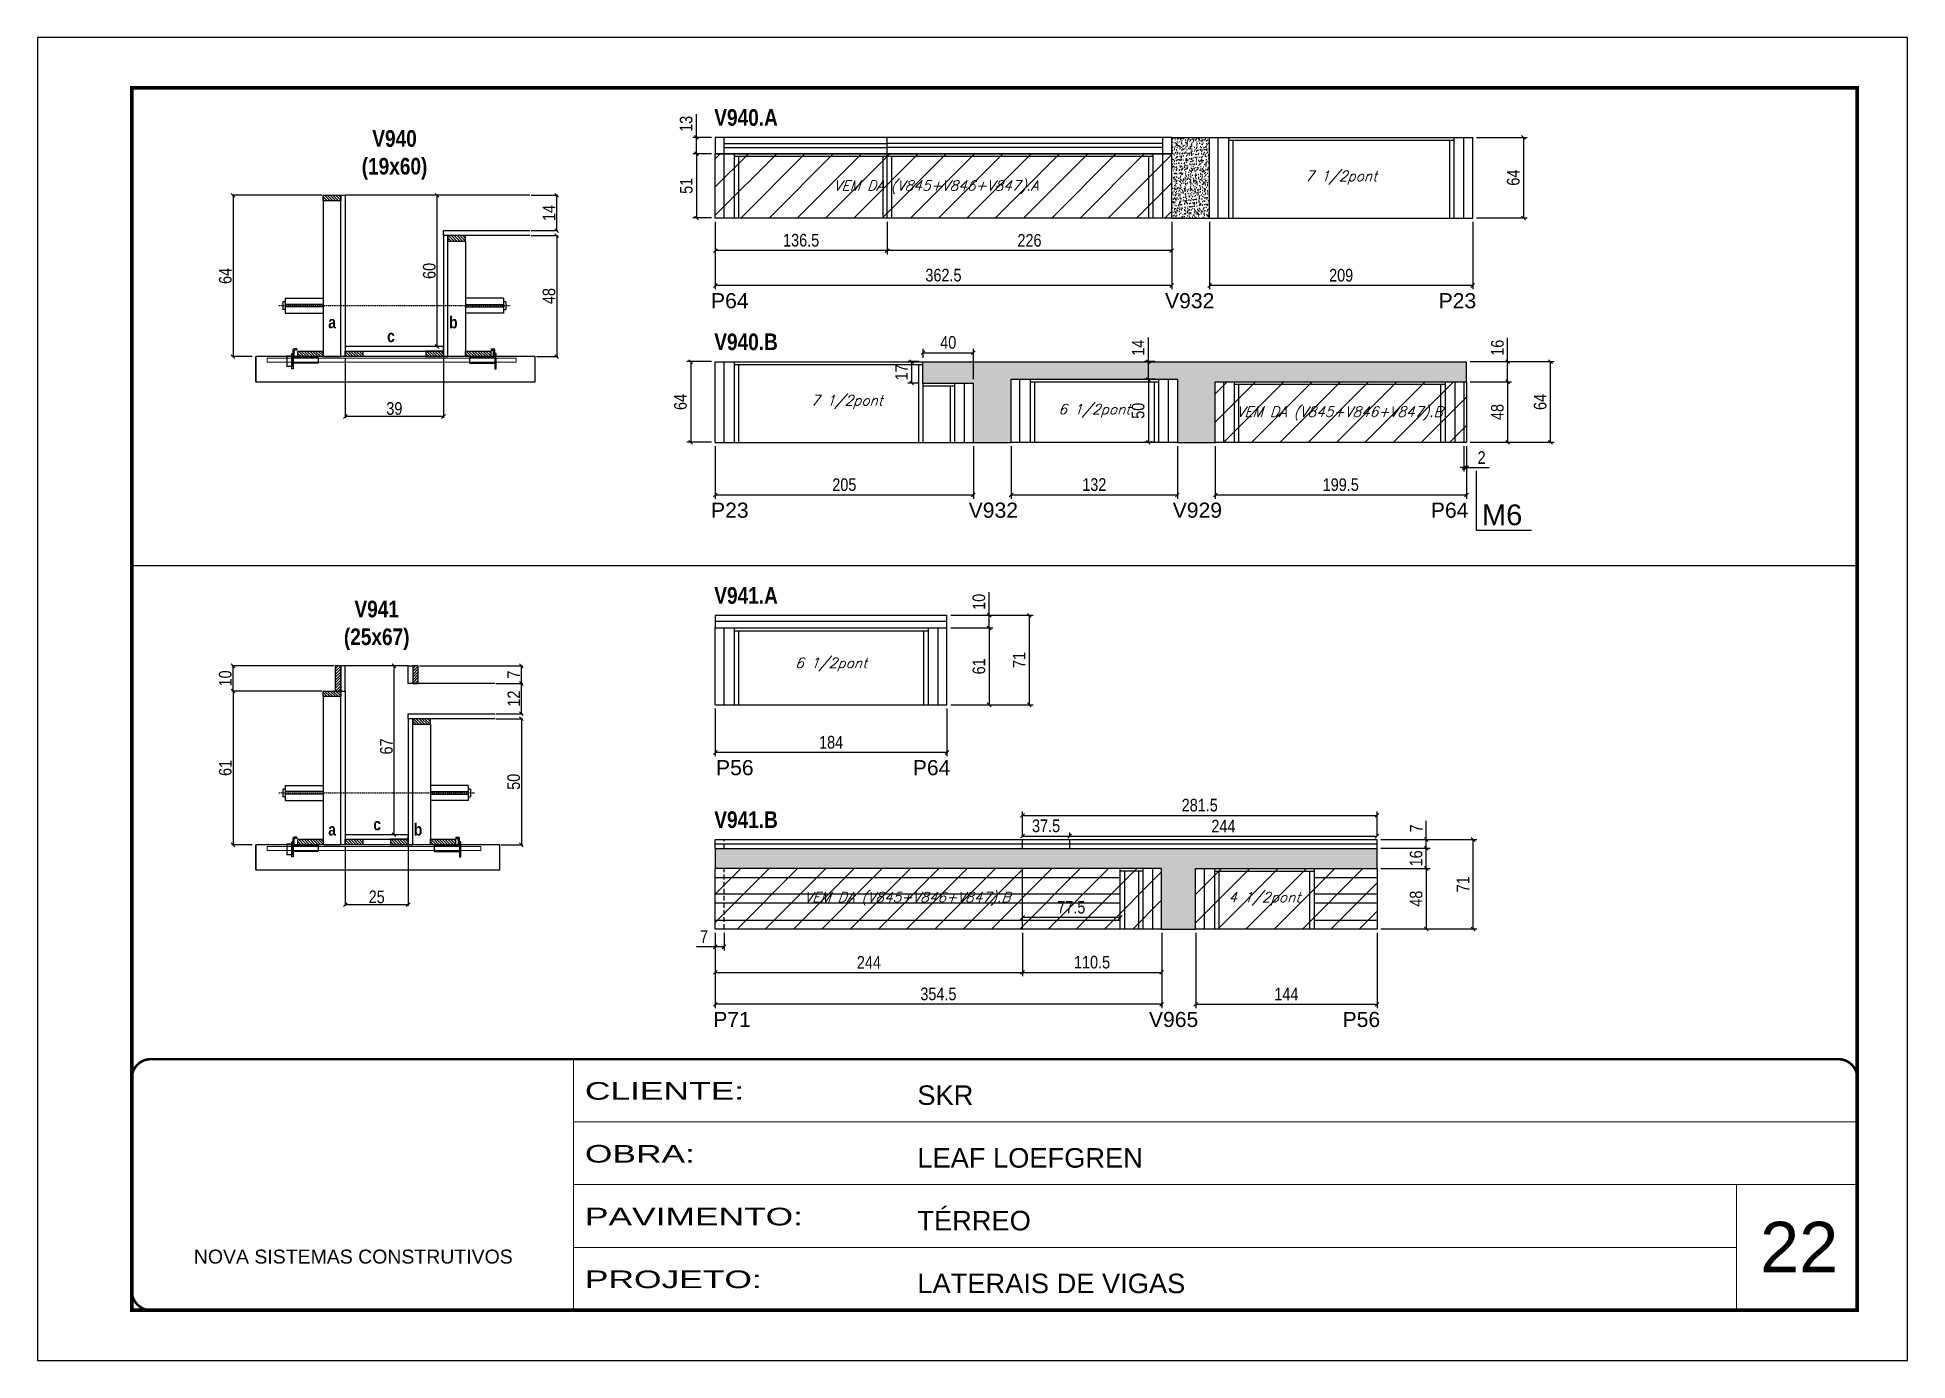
# Model space of a CAD drawing. Extents: x 3309 to 9563, y -2522 to 14608.
# Drawn here: x 4908 to 6393, y 7815 to 8865 of the extents above; entities that cross this region are included whole.
import ezdxf

# ---------------------------------------------------------------- set-up
doc = ezdxf.new("R2010")
doc.units = 0
for name, pattern in [('CONTINUO', [0]), ('DASHED', [0.75, 0.5, -0.25]), ('HIDDEN', [0.375, 0.25, -0.125])]:
    doc.linetypes.add(name, pattern=pattern)
for name, color, linetype in [('5', 5, 'Continuous'), ('barrote', 251, 'Continuous'), ('COTA', 241, 'Continuous'), ('detalhes', 4, 'Continuous'), ('NOMENCLATURA', 7, 'Continuous'), ('Painéis', 200, 'Continuous'), ('presilha', 1, 'Continuous'), ('SARR_2.2x10', 60, 'Continuous'), ('SARR_2.2x7', 40, 'Continuous'), ('SARR_3.5x7', 81, 'Continuous'), ('SARR_EDITAR', 141, 'Continuous'), ('TENSOR', 3, 'Continuous'), ('texto', 7, 'Continuous')]:
    doc.layers.add(name, color=color, linetype=linetype)
for name, color, linetype, lineweight in [('CARIMBO', 255, 'Continuous', 9), ('CONCRETO', 251, 'Continuous', 25), ('Folhas', 255, 'Continuous', 9), ('Hachura', 251, 'Continuous', 9), ('SARRAFO DE PRESSAO', 251, 'DASHED', 9), ('SCO-___-LAJ', 2, 'Continuous', 0)]:
    doc.layers.add(name, color=color, linetype=linetype, lineweight=lineweight)
doc.layers.add('Laje_Perimetro', color=7, linetype='Continuous', plot=False)
doc.styles.add('ARIAL', font='arial.ttf')
doc.styles.add('COTA TECNICA', font='techl___.ttf', dxfattribs={"height": 10})
doc.styles.add('COTA TECNICA 2X', font='techl___.ttf', dxfattribs={"height": 10})
doc.styles.add('Romans', font='romans.shx')
doc.styles.get("Standard").update_dxf_attribs({"font": 'arial.ttf'})
doc.styles.add('TECNICA', font='techb___.ttf', dxfattribs={"height": 10})
doc.styles.add('Tecnologia', font='')
doc.styles.get('Tecnologia').set_extended_font_data('Forgotten Futurist')
doc.dimstyles.new('PAINEL', dxfattribs={"dimtxt": 10, "dimasz": 3, "dimexe": 3, "dimexo": 3, "dimgap": 3, "dimtad": 1, "dimdec": 1, "dimzin": 12, "dimdsep": 46, "dimtxsty": 'COTA TECNICA', "dimblk1": 'OBLIQUE', "dimblk2": 'OBLIQUE', "dimsah": 1, "dimcen": 0.9, "dimclrd": 4, "dimclre": 4, "dimclrt": 240, "dimadec": 1, "dimazin": 3, "dimtfac": 1, "dimtdec": 1, "dimtmove": 0, "dimatfit": 3, "dimfxl": 1, "dimtolj": 1, "dimtzin": 12, "dimarcsym": 0})
doc.dimstyles.new('SECAO', dxfattribs={"dimscale": 0.333333, "dimtxt": 5, "dimasz": 9, "dimexe": 3, "dimexo": 3, "dimgap": 3, "dimtad": 1, "dimdec": 1, "dimlfac": 0.5, "dimzin": 12, "dimdsep": 46, "dimtxsty": 'COTA TECNICA 2X', "dimblk1": 'OBLIQUE', "dimblk2": 'OBLIQUE', "dimsah": 1, "dimcen": 0.9, "dimclrd": 4, "dimclre": 4, "dimclrt": 240, "dimadec": 1, "dimazin": 3, "dimtfac": 1, "dimtdec": 1, "dimtmove": 0, "dimatfit": 3, "dimfxl": 1, "dimtolj": 1, "dimtzin": 12, "dimarcsym": 0})

msp = doc.modelspace()

# ---------------------------------------------------------------- texts
at = {"layer": '5', "linetype": 'Continuous'}
for s, rotation, p in [('P64', 359.99996, (5442.73, 8650.04)), ('V932', 0.00004, (5803.25, 8650.04)), ('P23', 0.00004, (6020.49, 8650.04)), ('P23', 359.99996, (5442.78, 8483.83)), ('V932', 359.99996, (5647.34, 8483.83)), ('V929', 359.99996, (5809.34, 8483.83)), ('P64', 359.99996, (6014.32, 8483.83)), ('P56', 0.00004, (5446.72, 8279.51)), ('P64', 0.00004, (5602.99, 8279.51)), ('P71', 359.99996, (5444.51, 8079.7)), ('V965', 359.99996, (5790.49, 8079.7)), ('P56', 359.99996, (5944.22, 8079.7))]:
    msp.add_text(s, height=12, rotation=rotation, dxfattribs=at).set_placement(p)
at = {"layer": 'CARIMBO', "style": 'ARIAL'}
msp.add_text('22', height=40, dxfattribs=at).set_placement((6275.73, 7885.13))
at = {"layer": 'detalhes', "style": 'TECNICA'}
for s, p in [('b', (5234.79, 8634.13)), ('a', (5138.82, 8634.14)), ('c', (5185.52, 8623.18)), ('c', (5174.58, 8235.76)), ('a', (5138.82, 8231.65)), ('b', (5206.79, 8231.64))]:
    msp.add_text(s, height=9.6, dxfattribs=at).set_placement(p)
at = {"layer": 'NOMENCLATURA', "style": 'TECNICA'}
for s, p in [('V940.A', (5445.35, 8794.86)), ('V940.B', (5445.35, 8616.85)), ('V941.A', (5445.35, 8415.54)), ('V941.B', (5445.35, 8237.64))]:
    msp.add_text(s, height=13.2, dxfattribs=at).set_placement(p)
at = {"layer": 'NOMENCLATURA', "linetype": 'Continuous'}
msp.add_text('M6', height=16.5, dxfattribs=at).set_placement((6054.94, 8477.88, 0))
at = {"layer": 'NOMENCLATURA', "char_height": 13.2, "attachment_point": 2, "style": 'TECNICA'}
for s, insert in [('V940\\P(19x60)', (5191.45, 8791.4)), ('V941\\P(25x67)', (5177.29, 8417.98))]:
    msp.add_mtext_dynamic_manual_height_columns(s, width=300.2766, gutter_width=1, heights=[0], dxfattribs=dict(at, insert=insert))
at = {"layer": 'texto', "color": 2, "char_height": 8, "attachment_point": 5, "style": 'Romans'}
for s, insert in [('{\\Q19;\\C256;VEM DA (V845+V846+V847).A}', (5621.45, 8746.08)), ('{\\Q19;\\C256;7 1/2pont}', (5943.06, 8753.68)), ('{\\Q19;\\C256;7 1/2pont}', (5550.56, 8575.66)), ('{\\Q19;\\C256;6 1/2pont}', (5747.06, 8568.66)), ('{\\Q19;\\C256;VEM DA (V845+V846+V847).B}', (5941.81, 8566.66)), ('{\\Q19;\\C256;6 1/2pont}', (5538.06, 8367.36)), ('{\\Q19;\\C256;VEM DA (V845+V846+V847).B}', (5598.58, 8181.46)), ('{\\Q19;\\C256;4 1/2pont}', (5882.06, 8181.46))]:
    msp.add_mtext(s, dxfattribs=dict(at, insert=insert))

# ---------------------------------------------------------------- blocks, each defined once
blk = doc.blocks.new('9999999999')
at = {"color": 30, "linetype": 'CONTINUO'}
for p, q in [((98564.6, 34230.2), (98564.6, 34429.4)), ((98564.6, 34379.6), (99584, 34379.6)), ((98564.6, 34329.8), (99488, 34329.8)), ((99584, 34329.8), (99488, 34329.8)), ((99488, 34329.8), (99488, 34230.2)), ((98564.6, 34280), (99488, 34280))]:
    blk.add_line(p, q, dxfattribs=at)
at = {"color": 30, "linetype": 'CONTINUO', "const_width": 2}
blk.add_lwpolyline([(99584, 34230.2), (99584, 34414.4, 0.414214), (99569, 34429.4), (98229, 34429.4, 0.414214), (98214, 34414.4), (98214, 34245.2, 0.414214), (98229, 34230.2), (99584, 34230.2)], format="xyb", dxfattribs=at)
at = {"layer": 'Folhas'}
blk.add_lwpolyline([(98139, 34190.2), (99624, 34190.2), (99624, 35240.2), (98139, 35240.2)], close=True, dxfattribs=at)
at = {"layer": 'Folhas', "color": 30, "const_width": 3}
blk.add_lwpolyline([(98214, 34230.2), (99584, 34230.2), (99584, 35200.2), (98214, 35200.2)], close=True, dxfattribs=at)
at = {"color": 7, "linetype": 'Continuous', "ltscale": 5, "style": 'ARIAL'}
for s, height, p in [('SKR', 15.48, (98837.7, 34393.1)), ('LEAF LOEFGREN', 15.483, (98837.7, 34343.3)), ('TÉRREO', 15.48, (98837.7, 34293.5)), ('NOVA SISTEMAS CONSTRUTIVOS', 11.059, (98263.2, 34267.2)), ('LATERAIS DE VIGAS', 15.483, (98837.7, 34243.7))]:
    blk.add_text(s, height=height, dxfattribs=at).set_placement(p)
at = {"layer": 'Folhas', "color": 7, "style": 'Tecnologia', "width": 1.5}
for s, p in [('CLIENTE:', (98573.7, 34397.2)), ('OBRA:', (98573.7, 34347.3)), ('PAVIMENTO:', (98573.7, 34297.5)), ('PROJETO:', (98573.7, 34247.7))]:
    blk.add_text(s, height=14, dxfattribs=at).set_placement(p)
blk = doc.blocks.new('_Oblique')
at = {"color": 0, "linetype": 'ByBlock', "lineweight": -2}
blk.add_line((-0.5, -0.5), (0.5, 0.5), dxfattribs=at)
blk = doc.blocks.new('*D1962')
at = {"layer": 'COTA', "color": 4, "lineweight": -2, "transparency": 16777216}
for p, q in [((5152.3, 8610.7), (5152.3, 8563.2)), ((5230.3, 8610.7), (5230.3, 8563.2)), ((5230.3, 8564.2), (5152.3, 8564.2))]:
    blk.add_line(p, q, dxfattribs=at)
at = {"layer": 'Defpoints', "color": 0, "transparency": 16777216}
for p in [(5152.3, 8611.7), (5230.3, 8611.7), (5152.3, 8564.2)]:
    blk.add_point(p, dxfattribs=at)
at = {"layer": 'COTA', "color": 4, "lineweight": -2, "transparency": 16777216, "xscale": 3, "yscale": 3, "zscale": 3, "rotation": 180}
blk.add_blockref('_Oblique', (5152.3, 8564.2), dxfattribs=at)
at = {"layer": 'COTA', "color": 4, "lineweight": -2, "transparency": 16777216, "xscale": 3, "yscale": 3, "zscale": 3}
blk.add_blockref('_Oblique', (5230.3, 8564.2), dxfattribs=at)
at = {"layer": 'COTA', "color": 240, "transparency": 16777216, "insert": (5191.3, 8570.5), "char_height": 10, "attachment_point": 5, "style": 'COTA TECNICA 2X'}
blk.add_mtext('\\A1;39', dxfattribs=at)
blk = doc.blocks.new('PRESILHA METÁLICA 1')
at = {"layer": 'presilha'}
for p, q in [((0, 13), (6, 13)), ((0, 13), (0, 0)), ((6, 0), (0, 0)), ((6, 15.5), (7.5, 15.5)), ((6, -2.5), (6, 15.5)), ((6, 13), (6, 0)), ((7.5, 10.6), (7.5, 19.9)), ((7.5, 15.5), (7.5, -2.5)), ((37.5, 4.1), (7.5, 4.1)), ((12, 21), (8.6, 21)), ((9, 11.6), (9, 18.9)), ((12, 19.5), (9.6, 19.5)), ((37.5, 11), (9.6, 11)), ((12, 21), (12, 19.5)), ((37.5, 11), (37.5, 4.1)), ((7.5, -2.5), (6, -2.5))]:
    blk.add_line(p, q, dxfattribs=at)
for centre, radius, start, end in [((8.6, 19.9), 1.14, 90, 180), ((9.6, 18.9), 0.57, 90, 180), ((9.6, 11.6), 0.57, 180, 270)]:
    blk.add_arc(centre, radius, start, end, dxfattribs=at)
blk = doc.blocks.new('PRESILHA METÁLICA 2')
at = {"layer": 'presilha'}
for p, q in [((-5.2, 23.5), (-5.2, 22)), ((-5.2, 23.5), (-1.9, 23.5)), ((-0.8, 14.6), (-0.8, 22.4)), ((-30.8, 13.5), (-30.8, 6.6)), ((-30.8, 13.5), (-2.8, 13.5)), ((-30.8, 6.6), (-0.8, 6.6)), ((-5.2, 22), (-2.8, 22)), ((-2.2, 14.1), (-2.2, 21.4)), ((0.8, 18), (-0.8, 18)), ((-0.8, 18), (-0.8, 0)), ((-0.8, 0), (0.8, 0)), ((0.8, 0), (0.8, 18))]:
    blk.add_line(p, q, dxfattribs=at)
for centre, radius, start, end in [((-1.9, 22.4), 1.14, 0, 90), ((-2.8, 21.4), 0.57, 0, 90), ((-2.8, 14.1), 0.57, 270, 0)]:
    blk.add_arc(centre, radius, start, end, dxfattribs=at)
blk = doc.blocks.new('*D1963')
at = {"layer": 'COTA', "color": 4, "lineweight": -2, "transparency": 16777216}
for p, q in [((5133.7, 8739.7), (5062.2, 8739.7)), ((5063.2, 8739.7), (5063.2, 8611.7)), ((5078.5, 8611.7), (5062.2, 8611.7))]:
    blk.add_line(p, q, dxfattribs=at)
at = {"layer": 'Defpoints', "color": 0, "transparency": 16777216}
for p in [(5134.7, 8739.7), (5063.2, 8611.7), (5079.5, 8611.7)]:
    blk.add_point(p, dxfattribs=at)
at = {"layer": 'COTA', "color": 4, "lineweight": -2, "transparency": 16777216, "xscale": 3, "yscale": 3, "zscale": 3}
for p, rotation in [((5063.2, 8739.7), 90), ((5063.2, 8611.7), 270)]:
    blk.add_blockref('_Oblique', p, dxfattribs=dict(at, rotation=rotation))
at = {"layer": 'COTA', "color": 240, "transparency": 16777216, "insert": (5057.1, 8675.7), "char_height": 10, "attachment_point": 5, "rotation": 90, "style": 'COTA TECNICA 2X'}
blk.add_mtext('\\A1;64', dxfattribs=at)
blk = doc.blocks.new('*D1964')
at = {"layer": 'COTA', "color": 4, "lineweight": -2, "transparency": 16777216}
for p, q in [((5300, 8707.7), (5321.2, 8707.7)), ((5320.2, 8707.7), (5320.2, 8611.7)), ((5304.1, 8611.7), (5321.2, 8611.7))]:
    blk.add_line(p, q, dxfattribs=at)
at = {"layer": 'Defpoints', "color": 0, "transparency": 16777216}
for p in [(5299, 8707.7), (5303.1, 8611.7), (5320.2, 8611.7)]:
    blk.add_point(p, dxfattribs=at)
at = {"layer": 'COTA', "color": 4, "lineweight": -2, "transparency": 16777216, "xscale": 3, "yscale": 3, "zscale": 3}
for p, rotation in [((5320.2, 8707.7), 90), ((5320.2, 8611.7), 270)]:
    blk.add_blockref('_Oblique', p, dxfattribs=dict(at, rotation=rotation))
at = {"layer": 'COTA', "color": 240, "transparency": 16777216, "insert": (5314.1, 8659.7), "char_height": 10, "attachment_point": 5, "rotation": 90, "style": 'COTA TECNICA 2X'}
blk.add_mtext('\\A1;48', dxfattribs=at)
blk = doc.blocks.new('*D1965')
at = {"layer": 'COTA', "color": 4, "lineweight": -2, "transparency": 16777216}
for p, q in [((5229.3, 8739.7), (5224.2, 8739.7)), ((5225.2, 8619.7), (5225.2, 8739.7)), ((5229.3, 8619.7), (5224.2, 8619.7))]:
    blk.add_line(p, q, dxfattribs=at)
at = {"layer": 'Defpoints', "color": 0, "transparency": 16777216}
for p in [(5225.2, 8739.7), (5230.3, 8739.7), (5230.3, 8619.7)]:
    blk.add_point(p, dxfattribs=at)
at = {"layer": 'COTA', "color": 4, "lineweight": -2, "transparency": 16777216, "xscale": 3, "yscale": 3, "zscale": 3}
for p, rotation in [((5225.2, 8739.7), 90), ((5225.2, 8619.7), 270)]:
    blk.add_blockref('_Oblique', p, dxfattribs=dict(at, rotation=rotation))
at = {"layer": 'COTA', "color": 240, "transparency": 16777216, "insert": (5219.1, 8679.7), "char_height": 10, "attachment_point": 5, "rotation": 90, "style": 'COTA TECNICA 2X'}
blk.add_mtext('\\A1;60', dxfattribs=at)
blk = doc.blocks.new('*D1966')
at = {"layer": 'COTA', "color": 4, "lineweight": -2, "transparency": 16777216}
for p, q in [((5300, 8739.7), (5321.2, 8739.7)), ((5320.2, 8711.7), (5320.2, 8739.7)), ((5300, 8711.7), (5321.2, 8711.7))]:
    blk.add_line(p, q, dxfattribs=at)
at = {"layer": 'Defpoints', "color": 0, "transparency": 16777216}
for p in [(5299, 8739.7), (5320.2, 8739.7), (5299, 8711.7)]:
    blk.add_point(p, dxfattribs=at)
at = {"layer": 'COTA', "color": 4, "lineweight": -2, "transparency": 16777216, "xscale": 3, "yscale": 3, "zscale": 3}
for p, rotation in [((5320.2, 8739.7), 90), ((5320.2, 8711.7), 270)]:
    blk.add_blockref('_Oblique', p, dxfattribs=dict(at, rotation=rotation))
at = {"layer": 'COTA', "color": 240, "transparency": 16777216, "insert": (5314.1, 8725.7), "char_height": 10, "attachment_point": 5, "rotation": 90, "style": 'COTA TECNICA 2X'}
blk.add_mtext('\\A1;14', dxfattribs=at)
blk = doc.blocks.new('*D1967')
at = {"layer": 'COTA', "color": 4, "linetype": 'ByBlock', "lineweight": -2, "transparency": 16777216}
for p, q in [((5582.6, 8718.7), (5582.6, 8692.8)), ((5808.6, 8718.7), (5808.6, 8692.8)), ((5808.6, 8695.8), (5582.6, 8695.8))]:
    blk.add_line(p, q, dxfattribs=at)
at = {"layer": 'Defpoints', "color": 0, "linetype": 'ByBlock', "transparency": 16777216}
for p in [(5582.6, 8721.7), (5808.6, 8721.7), (5582.6, 8695.8)]:
    blk.add_point(p, dxfattribs=at)
at = {"layer": 'COTA', "color": 4, "linetype": 'ByBlock', "lineweight": -2, "transparency": 16777216, "xscale": 3, "yscale": 3, "zscale": 3, "rotation": 180}
blk.add_blockref('_Oblique', (5582.6, 8695.8), dxfattribs=at)
at = {"layer": 'COTA', "color": 4, "linetype": 'ByBlock', "lineweight": -2, "transparency": 16777216, "xscale": 3, "yscale": 3, "zscale": 3}
blk.add_blockref('_Oblique', (5808.6, 8695.8), dxfattribs=at)
at = {"layer": 'COTA', "color": 240, "linetype": 'ByBlock', "transparency": 16777216, "insert": (5695.6, 8703.9), "char_height": 10, "attachment_point": 5, "style": 'COTA TECNICA'}
blk.add_mtext('\\A1;226', dxfattribs=at)
blk = doc.blocks.new('*D1968')
at = {"layer": 'COTA', "color": 4, "linetype": 'ByBlock', "lineweight": -2, "transparency": 16777216}
for p, q in [((5446.1, 8718.7), (5446.1, 8692.8)), ((5582.6, 8718.7), (5582.6, 8692.8)), ((5582.6, 8695.8), (5446.1, 8695.8))]:
    blk.add_line(p, q, dxfattribs=at)
at = {"layer": 'Defpoints', "color": 0, "linetype": 'ByBlock', "transparency": 16777216}
for p in [(5446.1, 8721.7), (5582.6, 8721.7), (5446.1, 8695.8)]:
    blk.add_point(p, dxfattribs=at)
at = {"layer": 'COTA', "color": 4, "linetype": 'ByBlock', "lineweight": -2, "transparency": 16777216, "xscale": 3, "yscale": 3, "zscale": 3, "rotation": 180}
blk.add_blockref('_Oblique', (5446.1, 8695.8), dxfattribs=at)
at = {"layer": 'COTA', "color": 4, "linetype": 'ByBlock', "lineweight": -2, "transparency": 16777216, "xscale": 3, "yscale": 3, "zscale": 3}
blk.add_blockref('_Oblique', (5582.6, 8695.8), dxfattribs=at)
at = {"layer": 'COTA', "color": 240, "linetype": 'ByBlock', "transparency": 16777216, "insert": (5514.3, 8704), "char_height": 10, "attachment_point": 5, "style": 'COTA TECNICA'}
blk.add_mtext('\\A1;136.5', dxfattribs=at)
blk = doc.blocks.new('*D1969')
at = {"layer": 'COTA', "color": 4, "linetype": 'ByBlock', "lineweight": -2, "transparency": 16777216}
for p, q in [((5446.1, 8718.7), (5446.1, 8665.1)), ((5808.6, 8718.7), (5808.6, 8665.1)), ((5808.6, 8668.1), (5446.1, 8668.1))]:
    blk.add_line(p, q, dxfattribs=at)
at = {"layer": 'Defpoints', "color": 0, "linetype": 'ByBlock', "transparency": 16777216}
for p in [(5446.1, 8721.7), (5808.6, 8721.7), (5446.1, 8668.1)]:
    blk.add_point(p, dxfattribs=at)
at = {"layer": 'COTA', "color": 4, "linetype": 'ByBlock', "lineweight": -2, "transparency": 16777216, "xscale": 3, "yscale": 3, "zscale": 3, "rotation": 180}
blk.add_blockref('_Oblique', (5446.1, 8668.1), dxfattribs=at)
at = {"layer": 'COTA', "color": 4, "linetype": 'ByBlock', "lineweight": -2, "transparency": 16777216, "xscale": 3, "yscale": 3, "zscale": 3}
blk.add_blockref('_Oblique', (5808.6, 8668.1), dxfattribs=at)
at = {"layer": 'COTA', "color": 240, "linetype": 'ByBlock', "transparency": 16777216, "insert": (5627.3, 8676.3), "char_height": 10, "attachment_point": 5, "style": 'COTA TECNICA'}
blk.add_mtext('\\A1;362.5', dxfattribs=at)
blk = doc.blocks.new('*D1970')
at = {"layer": 'COTA', "color": 4, "lineweight": -2, "transparency": 16777216}
for p, q in [((5838.6, 8718.7), (5838.6, 8665.1)), ((6047.6, 8718.7), (6047.6, 8665.1)), ((6047.6, 8668.1), (5838.6, 8668.1))]:
    blk.add_line(p, q, dxfattribs=at)
at = {"layer": 'Defpoints', "color": 0, "transparency": 16777216}
for p in [(5838.6, 8721.7), (6047.6, 8721.7), (5838.6, 8668.1)]:
    blk.add_point(p, dxfattribs=at)
at = {"layer": 'COTA', "color": 4, "lineweight": -2, "transparency": 16777216, "xscale": 3, "yscale": 3, "zscale": 3, "rotation": 180}
blk.add_blockref('_Oblique', (5838.6, 8668.1), dxfattribs=at)
at = {"layer": 'COTA', "color": 4, "lineweight": -2, "transparency": 16777216, "xscale": 3, "yscale": 3, "zscale": 3}
blk.add_blockref('_Oblique', (6047.6, 8668.1), dxfattribs=at)
at = {"layer": 'COTA', "color": 240, "transparency": 16777216, "insert": (5943.1, 8676.2), "char_height": 10, "attachment_point": 5, "style": 'COTA TECNICA'}
blk.add_mtext('\\A1;209', dxfattribs=at)
blk = doc.blocks.new('*D1971')
at = {"layer": 'COTA', "color": 4, "lineweight": -2, "transparency": 16777216}
for p, q in [((6050.6, 8785.7), (6090.9, 8785.7)), ((6087.9, 8785.7), (6087.9, 8721.7)), ((6050.6, 8721.7), (6090.9, 8721.7))]:
    blk.add_line(p, q, dxfattribs=at)
at = {"layer": 'Defpoints', "color": 0, "transparency": 16777216}
for p in [(6047.6, 8785.7), (6047.6, 8721.7), (6087.9, 8721.7)]:
    blk.add_point(p, dxfattribs=at)
at = {"layer": 'COTA', "color": 4, "lineweight": -2, "transparency": 16777216, "xscale": 3, "yscale": 3, "zscale": 3}
for p, rotation in [((6087.9, 8785.7), 90), ((6087.9, 8721.7), 270)]:
    blk.add_blockref('_Oblique', p, dxfattribs=dict(at, rotation=rotation))
at = {"layer": 'COTA', "color": 240, "transparency": 16777216, "insert": (6079.8, 8753.7), "char_height": 10, "attachment_point": 5, "rotation": 90, "style": 'COTA TECNICA'}
blk.add_mtext('\\A1;64', dxfattribs=at)
blk = doc.blocks.new('*D1972')
at = {"layer": 'COTA', "color": 4, "lineweight": -2, "transparency": 16777216}
for p, q in [((5443.1, 8772.7), (5428.2, 8772.7)), ((5431.2, 8772.7), (5431.2, 8721.7)), ((5443.1, 8721.7), (5428.2, 8721.7))]:
    blk.add_line(p, q, dxfattribs=at)
at = {"layer": 'Defpoints', "color": 0, "transparency": 16777216}
for p in [(5446.1, 8772.7), (5431.2, 8721.7), (5446.1, 8721.7)]:
    blk.add_point(p, dxfattribs=at)
at = {"layer": 'COTA', "color": 4, "lineweight": -2, "transparency": 16777216, "xscale": 3, "yscale": 3, "zscale": 3}
for p, rotation in [((5431.2, 8772.7), 90), ((5431.2, 8721.7), 270)]:
    blk.add_blockref('_Oblique', p, dxfattribs=dict(at, rotation=rotation))
at = {"layer": 'COTA', "color": 240, "transparency": 16777216, "insert": (5423.1, 8747.2), "char_height": 10, "attachment_point": 5, "rotation": 90, "style": 'COTA TECNICA'}
blk.add_mtext('\\A1;51', dxfattribs=at)
blk = doc.blocks.new('*D1973')
at = {"layer": 'COTA', "color": 4, "lineweight": -2, "transparency": 16777216}
for p, q in [((5431.2, 8785.7), (5431.2, 8804.2)), ((5443.1, 8785.7), (5428.2, 8785.7)), ((5431.2, 8772.7), (5431.2, 8785.7)), ((5443.1, 8772.7), (5428.2, 8772.7))]:
    blk.add_line(p, q, dxfattribs=at)
at = {"layer": 'Defpoints', "color": 0, "transparency": 16777216}
for p in [(5431.2, 8785.7), (5446.1, 8785.7), (5446.1, 8772.7)]:
    blk.add_point(p, dxfattribs=at)
at = {"layer": 'COTA', "color": 4, "lineweight": -2, "transparency": 16777216, "xscale": 3, "yscale": 3, "zscale": 3}
for p, rotation in [((5431.2, 8785.7), 90), ((5431.2, 8772.7), 270)]:
    blk.add_blockref('_Oblique', p, dxfattribs=dict(at, rotation=rotation))
at = {"layer": 'COTA', "color": 240, "transparency": 16777216, "insert": (5423, 8796.4), "char_height": 10, "attachment_point": 5, "rotation": 90, "style": 'COTA TECNICA'}
blk.add_mtext('\\A1;13', dxfattribs=at)
blk = doc.blocks.new('*D1974')
at = {"layer": 'COTA', "color": 4, "lineweight": -2, "transparency": 16777216}
for p, q in [((5446.1, 8540.7), (5446.1, 8498.8)), ((5651.1, 8540.7), (5651.1, 8498.8)), ((5651.1, 8501.8), (5446.1, 8501.8))]:
    blk.add_line(p, q, dxfattribs=at)
at = {"layer": 'Defpoints', "color": 0, "transparency": 16777216}
for p in [(5446.1, 8543.7), (5651.1, 8543.7), (5446.1, 8501.8)]:
    blk.add_point(p, dxfattribs=at)
at = {"layer": 'COTA', "color": 4, "lineweight": -2, "transparency": 16777216, "xscale": 3, "yscale": 3, "zscale": 3, "rotation": 180}
blk.add_blockref('_Oblique', (5446.1, 8501.8), dxfattribs=at)
at = {"layer": 'COTA', "color": 4, "lineweight": -2, "transparency": 16777216, "xscale": 3, "yscale": 3, "zscale": 3}
blk.add_blockref('_Oblique', (5651.1, 8501.8), dxfattribs=at)
at = {"layer": 'COTA', "color": 240, "transparency": 16777216, "insert": (5548.6, 8510), "char_height": 10, "attachment_point": 5, "style": 'COTA TECNICA'}
blk.add_mtext('\\A1;205', dxfattribs=at)
blk = doc.blocks.new('*D1975')
at = {"layer": 'COTA', "color": 4, "lineweight": -2, "transparency": 16777216}
for p, q in [((5681.1, 8540.7), (5681.1, 8498.8)), ((5813.1, 8540.7), (5813.1, 8498.8)), ((5813.1, 8501.8), (5681.1, 8501.8))]:
    blk.add_line(p, q, dxfattribs=at)
at = {"layer": 'Defpoints', "color": 0, "transparency": 16777216}
for p in [(5681.1, 8543.7), (5813.1, 8543.7), (5681.1, 8501.8)]:
    blk.add_point(p, dxfattribs=at)
at = {"layer": 'COTA', "color": 4, "lineweight": -2, "transparency": 16777216, "xscale": 3, "yscale": 3, "zscale": 3, "rotation": 180}
blk.add_blockref('_Oblique', (5681.1, 8501.8), dxfattribs=at)
at = {"layer": 'COTA', "color": 4, "lineweight": -2, "transparency": 16777216, "xscale": 3, "yscale": 3, "zscale": 3}
blk.add_blockref('_Oblique', (5813.1, 8501.8), dxfattribs=at)
at = {"layer": 'COTA', "color": 240, "transparency": 16777216, "insert": (5747.1, 8510.1), "char_height": 10, "attachment_point": 5, "style": 'COTA TECNICA'}
blk.add_mtext('\\A1;132', dxfattribs=at)
blk = doc.blocks.new('*D1976')
at = {"layer": 'COTA', "color": 4, "lineweight": -2, "transparency": 16777216}
for p, q in [((5843.1, 8540.7), (5843.1, 8498.8)), ((6042.6, 8540.7), (6042.6, 8498.8)), ((6042.6, 8501.8), (5843.1, 8501.8))]:
    blk.add_line(p, q, dxfattribs=at)
at = {"layer": 'Defpoints', "color": 0, "transparency": 16777216}
for p in [(5843.1, 8543.7), (6042.6, 8543.7), (5843.1, 8501.8)]:
    blk.add_point(p, dxfattribs=at)
at = {"layer": 'COTA', "color": 4, "lineweight": -2, "transparency": 16777216, "xscale": 3, "yscale": 3, "zscale": 3, "rotation": 180}
blk.add_blockref('_Oblique', (5843.1, 8501.8), dxfattribs=at)
at = {"layer": 'COTA', "color": 4, "lineweight": -2, "transparency": 16777216, "xscale": 3, "yscale": 3, "zscale": 3}
blk.add_blockref('_Oblique', (6042.6, 8501.8), dxfattribs=at)
at = {"layer": 'COTA', "color": 240, "transparency": 16777216, "insert": (5942.8, 8510), "char_height": 10, "attachment_point": 5, "style": 'COTA TECNICA'}
blk.add_mtext('\\A1;199.5', dxfattribs=at)
blk = doc.blocks.new('*D1977')
at = {"layer": 'COTA', "color": 4, "lineweight": -2, "transparency": 16777216}
for p, q in [((6045.6, 8591.7), (6078.3, 8591.7)), ((6075.3, 8591.7), (6075.3, 8543.7)), ((6045.6, 8543.7), (6078.3, 8543.7))]:
    blk.add_line(p, q, dxfattribs=at)
at = {"layer": 'Defpoints', "color": 0, "transparency": 16777216}
for p in [(6042.6, 8591.7), (6042.6, 8543.7), (6075.3, 8543.7)]:
    blk.add_point(p, dxfattribs=at)
at = {"layer": 'COTA', "color": 4, "lineweight": -2, "transparency": 16777216, "xscale": 3, "yscale": 3, "zscale": 3}
for p, rotation in [((6075.3, 8591.7), 90), ((6075.3, 8543.7), 270)]:
    blk.add_blockref('_Oblique', p, dxfattribs=dict(at, rotation=rotation))
at = {"layer": 'COTA', "color": 240, "transparency": 16777216, "insert": (6067.2, 8567.7), "char_height": 10, "attachment_point": 5, "rotation": 90, "style": 'COTA TECNICA'}
blk.add_mtext('\\A1;48', dxfattribs=at)
blk = doc.blocks.new('*D1978')
at = {"layer": 'COTA', "color": 4, "lineweight": -2, "transparency": 16777216}
for p, q in [((6075.3, 8607.7), (6075.3, 8626.7)), ((6045.6, 8607.7), (6078.3, 8607.7)), ((6075.3, 8591.7), (6075.3, 8607.7)), ((6045.6, 8591.7), (6078.3, 8591.7))]:
    blk.add_line(p, q, dxfattribs=at)
at = {"layer": 'Defpoints', "color": 0, "transparency": 16777216}
for p in [(6042.6, 8607.7), (6075.3, 8607.7), (6042.6, 8591.7)]:
    blk.add_point(p, dxfattribs=at)
at = {"layer": 'COTA', "color": 4, "lineweight": -2, "transparency": 16777216, "xscale": 3, "yscale": 3, "zscale": 3}
for p, rotation in [((6075.3, 8607.7), 90), ((6075.3, 8591.7), 270)]:
    blk.add_blockref('_Oblique', p, dxfattribs=dict(at, rotation=rotation))
at = {"layer": 'COTA', "color": 240, "transparency": 16777216, "insert": (6067.2, 8618.7), "char_height": 10, "attachment_point": 5, "rotation": 90, "style": 'COTA TECNICA'}
blk.add_mtext('\\A1;16', dxfattribs=at)
blk = doc.blocks.new('*D1979')
at = {"layer": 'COTA', "color": 4, "lineweight": -2, "transparency": 16777216}
for p, q in [((6045.6, 8607.7), (6112.3, 8607.7)), ((6109.3, 8543.7), (6109.3, 8607.7)), ((6045.6, 8543.7), (6112.3, 8543.7))]:
    blk.add_line(p, q, dxfattribs=at)
at = {"layer": 'Defpoints', "color": 0, "transparency": 16777216}
for p in [(6042.6, 8607.7), (6109.3, 8607.7), (6042.6, 8543.7)]:
    blk.add_point(p, dxfattribs=at)
at = {"layer": 'COTA', "color": 4, "lineweight": -2, "transparency": 16777216, "xscale": 3, "yscale": 3, "zscale": 3}
for p, rotation in [((6109.3, 8607.7), 90), ((6109.3, 8543.7), 270)]:
    blk.add_blockref('_Oblique', p, dxfattribs=dict(at, rotation=rotation))
at = {"layer": 'COTA', "color": 240, "transparency": 16777216, "insert": (6101.2, 8575.7), "char_height": 10, "attachment_point": 5, "rotation": 90, "style": 'COTA TECNICA'}
blk.add_mtext('\\A1;64', dxfattribs=at)
blk = doc.blocks.new('*D1980')
at = {"layer": 'COTA', "color": 4, "lineweight": -2, "transparency": 16777216}
for p, q in [((5795.1, 8593.7), (5787, 8593.7)), ((5790, 8593.7), (5790, 8543.7)), ((5795.1, 8543.7), (5787, 8543.7))]:
    blk.add_line(p, q, dxfattribs=at)
at = {"layer": 'Defpoints', "color": 0, "transparency": 16777216}
for p in [(5798.1, 8593.7), (5790, 8543.7), (5798.1, 8543.7)]:
    blk.add_point(p, dxfattribs=at)
at = {"layer": 'COTA', "color": 4, "lineweight": -2, "transparency": 16777216, "xscale": 3, "yscale": 3, "zscale": 3}
for p, rotation in [((5790, 8593.7), 90), ((5790, 8543.7), 270)]:
    blk.add_blockref('_Oblique', p, dxfattribs=dict(at, rotation=rotation))
at = {"layer": 'COTA', "color": 240, "transparency": 16777216, "insert": (5781.9, 8568.7), "char_height": 10, "attachment_point": 5, "rotation": 90, "style": 'COTA TECNICA'}
blk.add_mtext('\\A1;50', dxfattribs=at)
blk = doc.blocks.new('*D1981')
at = {"layer": 'COTA', "color": 4, "lineweight": -2, "transparency": 16777216}
for p, q in [((5790, 8607.7), (5790, 8626.8)), ((5795.1, 8607.7), (5787, 8607.7)), ((5790, 8593.7), (5790, 8607.7)), ((5795.1, 8593.7), (5787, 8593.7))]:
    blk.add_line(p, q, dxfattribs=at)
at = {"layer": 'Defpoints', "color": 0, "transparency": 16777216}
for p in [(5790, 8607.7), (5798.1, 8607.7), (5798.1, 8593.7)]:
    blk.add_point(p, dxfattribs=at)
at = {"layer": 'COTA', "color": 4, "lineweight": -2, "transparency": 16777216, "xscale": 3, "yscale": 3, "zscale": 3}
for p, rotation in [((5790, 8607.7), 90), ((5790, 8593.7), 270)]:
    blk.add_blockref('_Oblique', p, dxfattribs=dict(at, rotation=rotation))
at = {"layer": 'COTA', "color": 240, "transparency": 16777216, "insert": (5781.9, 8618.7), "char_height": 10, "attachment_point": 5, "rotation": 90, "style": 'COTA TECNICA'}
blk.add_mtext('\\A1;14', dxfattribs=at)
blk = doc.blocks.new('*D1982')
at = {"layer": 'COTA', "color": 4, "lineweight": -2, "transparency": 16777216}
for p, q in [((5611.1, 8610.7), (5611.1, 8617.8)), ((5611.1, 8614.8), (5651.1, 8614.8)), ((5651.1, 8593.7), (5651.1, 8617.8))]:
    blk.add_line(p, q, dxfattribs=at)
at = {"layer": 'Defpoints', "color": 0, "transparency": 16777216}
for p in [(5651.1, 8614.8), (5611.1, 8607.7), (5651.1, 8590.7)]:
    blk.add_point(p, dxfattribs=at)
at = {"layer": 'COTA', "color": 4, "lineweight": -2, "transparency": 16777216, "xscale": 3, "yscale": 3, "zscale": 3, "rotation": 180}
blk.add_blockref('_Oblique', (5611.1, 8614.8), dxfattribs=at)
at = {"layer": 'COTA', "color": 4, "lineweight": -2, "transparency": 16777216, "xscale": 3, "yscale": 3, "zscale": 3}
blk.add_blockref('_Oblique', (5651.1, 8614.8), dxfattribs=at)
at = {"layer": 'COTA', "color": 240, "transparency": 16777216, "insert": (5631.1, 8622.9), "char_height": 10, "attachment_point": 5, "style": 'COTA TECNICA'}
blk.add_mtext('\\A1;40', dxfattribs=at)
blk = doc.blocks.new('*D1983')
at = {"layer": 'COTA', "color": 4, "lineweight": -2, "transparency": 16777216}
for p, q in [((5608.1, 8607.7), (5599.1, 8607.7)), ((5602.1, 8590.7), (5602.1, 8607.7)), ((5608.1, 8590.7), (5599.1, 8590.7))]:
    blk.add_line(p, q, dxfattribs=at)
at = {"layer": 'Defpoints', "color": 0, "transparency": 16777216}
for p in [(5602.1, 8607.7), (5611.1, 8607.7), (5611.1, 8590.7)]:
    blk.add_point(p, dxfattribs=at)
at = {"layer": 'COTA', "color": 4, "lineweight": -2, "transparency": 16777216, "xscale": 3, "yscale": 3, "zscale": 3}
for p, rotation in [((5602.1, 8607.7), 90), ((5602.1, 8590.7), 270)]:
    blk.add_blockref('_Oblique', p, dxfattribs=dict(at, rotation=rotation))
at = {"layer": 'COTA', "color": 240, "transparency": 16777216, "insert": (5594, 8599.2), "char_height": 10, "attachment_point": 5, "rotation": 90, "style": 'COTA TECNICA'}
blk.add_mtext('\\A1;17', dxfattribs=at)
blk = doc.blocks.new('*D1984')
at = {"layer": 'COTA', "color": 4, "lineweight": -2, "transparency": 16777216}
for p, q in [((6040.6, 8540.7), (6040.6, 8520.6)), ((6042.6, 8540.7), (6042.6, 8520.6)), ((6040.6, 8523.6), (6037.6, 8523.6)), ((6040.6, 8523.6), (6042.6, 8523.6)), ((6042.6, 8523.6), (6060.7, 8523.6))]:
    blk.add_line(p, q, dxfattribs=at)
at = {"layer": 'Defpoints', "color": 0, "transparency": 16777216}
for p in [(6040.6, 8543.7, 0), (6042.6, 8543.7, 0), (6042.6, 8523.6)]:
    blk.add_point(p, dxfattribs=at)
at = {"layer": 'COTA', "color": 4, "lineweight": -2, "transparency": 16777216, "xscale": 3, "yscale": 3, "zscale": 3}
blk.add_blockref('_Oblique', (6040.6, 8523.6), dxfattribs=at)
at = {"layer": 'COTA', "color": 4, "lineweight": -2, "transparency": 16777216, "xscale": 3, "yscale": 3, "zscale": 3, "rotation": 180}
blk.add_blockref('_Oblique', (6042.6, 8523.6), dxfattribs=at)
at = {"layer": 'COTA', "color": 240, "transparency": 16777216, "insert": (6054.6, 8531.6), "char_height": 10, "attachment_point": 5, "style": 'COTA TECNICA'}
blk.add_mtext('\\A1;2', dxfattribs=at)
blk = doc.blocks.new('*D1985')
at = {"layer": 'COTA', "color": 4, "lineweight": -2, "transparency": 16777216}
for p, q in [((5133.7, 8346.3), (5062.2, 8346.3)), ((5063.2, 8346.3), (5063.2, 8224.3)), ((5078.5, 8224.3), (5062.2, 8224.3))]:
    blk.add_line(p, q, dxfattribs=at)
at = {"layer": 'Defpoints', "color": 0, "transparency": 16777216}
for p in [(5134.7, 8346.3), (5063.2, 8224.3), (5079.5, 8224.3)]:
    blk.add_point(p, dxfattribs=at)
at = {"layer": 'COTA', "color": 4, "lineweight": -2, "transparency": 16777216, "xscale": 3, "yscale": 3, "zscale": 3}
for p, rotation in [((5063.2, 8346.3), 90), ((5063.2, 8224.3), 270)]:
    blk.add_blockref('_Oblique', p, dxfattribs=dict(at, rotation=rotation))
at = {"layer": 'COTA', "color": 240, "transparency": 16777216, "insert": (5057.1, 8285.3), "char_height": 10, "attachment_point": 5, "rotation": 90, "style": 'COTA TECNICA 2X'}
blk.add_mtext('\\A1;61', dxfattribs=at)
blk = doc.blocks.new('*D1986')
at = {"layer": 'COTA', "color": 4, "lineweight": -2, "transparency": 16777216}
for p, q in [((5272, 8324.3), (5293.2, 8324.3)), ((5292.2, 8324.3), (5292.2, 8224.3)), ((5276.1, 8224.3), (5293.2, 8224.3))]:
    blk.add_line(p, q, dxfattribs=at)
at = {"layer": 'Defpoints', "color": 0, "transparency": 16777216}
for p in [(5271, 8324.3), (5275.1, 8224.3), (5292.2, 8224.3)]:
    blk.add_point(p, dxfattribs=at)
at = {"layer": 'COTA', "color": 4, "lineweight": -2, "transparency": 16777216, "xscale": 3, "yscale": 3, "zscale": 3}
for p, rotation in [((5292.2, 8324.3), 90), ((5292.2, 8224.3), 270)]:
    blk.add_blockref('_Oblique', p, dxfattribs=dict(at, rotation=rotation))
at = {"layer": 'COTA', "color": 240, "transparency": 16777216, "insert": (5286.1, 8274.3), "char_height": 10, "attachment_point": 5, "rotation": 90, "style": 'COTA TECNICA 2X'}
blk.add_mtext('\\A1;50', dxfattribs=at)
blk = doc.blocks.new('*D1987')
at = {"layer": 'COTA', "color": 4, "lineweight": -2, "transparency": 16777216}
for p, q in [((5201.3, 8366.3), (5190.1, 8366.3)), ((5191.1, 8232.3), (5191.1, 8366.3)), ((5201.3, 8232.3), (5190.1, 8232.3))]:
    blk.add_line(p, q, dxfattribs=at)
at = {"layer": 'Defpoints', "color": 0, "transparency": 16777216}
for p in [(5191.1, 8366.3), (5202.3, 8366.3), (5202.3, 8232.3)]:
    blk.add_point(p, dxfattribs=at)
at = {"layer": 'COTA', "color": 4, "lineweight": -2, "transparency": 16777216, "xscale": 3, "yscale": 3, "zscale": 3}
for p, rotation in [((5191.1, 8366.3), 90), ((5191.1, 8232.3), 270)]:
    blk.add_blockref('_Oblique', p, dxfattribs=dict(at, rotation=rotation))
at = {"layer": 'COTA', "color": 240, "transparency": 16777216, "insert": (5185, 8302.3), "char_height": 10, "attachment_point": 5, "rotation": 90, "style": 'COTA TECNICA 2X'}
blk.add_mtext('\\A1;67', dxfattribs=at)
blk = doc.blocks.new('*D1988')
at = {"layer": 'COTA', "color": 4, "lineweight": -2, "transparency": 16777216}
for p, q in [((5272, 8352.3), (5293.2, 8352.3)), ((5292.2, 8328.3), (5292.2, 8352.3)), ((5272, 8328.3), (5293.2, 8328.3))]:
    blk.add_line(p, q, dxfattribs=at)
at = {"layer": 'Defpoints', "color": 0, "transparency": 16777216}
for p in [(5271, 8352.3), (5292.2, 8352.3), (5271, 8328.3)]:
    blk.add_point(p, dxfattribs=at)
at = {"layer": 'COTA', "color": 4, "lineweight": -2, "transparency": 16777216, "xscale": 3, "yscale": 3, "zscale": 3}
for p, rotation in [((5292.2, 8352.3), 90), ((5292.2, 8328.3), 270)]:
    blk.add_blockref('_Oblique', p, dxfattribs=dict(at, rotation=rotation))
at = {"layer": 'COTA', "color": 240, "transparency": 16777216, "insert": (5286.2, 8340.3), "char_height": 10, "attachment_point": 5, "rotation": 90, "style": 'COTA TECNICA 2X'}
blk.add_mtext('\\A1;12', dxfattribs=at)
blk = doc.blocks.new('*D1989')
at = {"layer": 'COTA', "color": 4, "lineweight": -2, "transparency": 16777216}
for p, q in [((5143.3, 8366.3), (5062.2, 8366.3)), ((5063.2, 8346.3), (5063.2, 8366.3)), ((5133.7, 8346.3), (5062.2, 8346.3))]:
    blk.add_line(p, q, dxfattribs=at)
at = {"layer": 'Defpoints', "color": 0, "transparency": 16777216}
for p in [(5063.2, 8366.3), (5144.3, 8366.3), (5134.7, 8346.3)]:
    blk.add_point(p, dxfattribs=at)
at = {"layer": 'COTA', "color": 4, "lineweight": -2, "transparency": 16777216, "xscale": 3, "yscale": 3, "zscale": 3}
for p, rotation in [((5063.2, 8366.3), 90), ((5063.2, 8346.3), 270)]:
    blk.add_blockref('_Oblique', p, dxfattribs=dict(at, rotation=rotation))
at = {"layer": 'COTA', "color": 240, "transparency": 16777216, "insert": (5057.1, 8356.3), "char_height": 10, "attachment_point": 5, "rotation": 90, "style": 'COTA TECNICA 2X'}
blk.add_mtext('\\A1;10', dxfattribs=at)
blk = doc.blocks.new('*D1990')
at = {"layer": 'COTA', "color": 4, "lineweight": -2, "transparency": 16777216}
for p, q in [((5152.3, 8223.3), (5152.3, 8175.8)), ((5202.3, 8223.3), (5202.3, 8175.8)), ((5152.3, 8176.8), (5202.3, 8176.8))]:
    blk.add_line(p, q, dxfattribs=at)
at = {"layer": 'Defpoints', "color": 0, "transparency": 16777216}
for p in [(5152.3, 8224.3), (5202.3, 8224.3), (5202.3, 8176.8)]:
    blk.add_point(p, dxfattribs=at)
at = {"layer": 'COTA', "color": 4, "lineweight": -2, "transparency": 16777216, "xscale": 3, "yscale": 3, "zscale": 3, "rotation": 180}
blk.add_blockref('_Oblique', (5152.3, 8176.8), dxfattribs=at)
at = {"layer": 'COTA', "color": 4, "lineweight": -2, "transparency": 16777216, "xscale": 3, "yscale": 3, "zscale": 3}
blk.add_blockref('_Oblique', (5202.3, 8176.8), dxfattribs=at)
at = {"layer": 'COTA', "color": 240, "transparency": 16777216, "insert": (5177.3, 8182.9), "char_height": 10, "attachment_point": 5, "style": 'COTA TECNICA 2X'}
blk.add_mtext('\\A1;25', dxfattribs=at)
blk = doc.blocks.new('*D1991')
at = {"layer": 'COTA', "color": 4, "lineweight": -2, "transparency": 16777216}
for p, q in [((5211.3, 8366.3), (5293.2, 8366.3)), ((5292.2, 8352.3), (5292.2, 8366.3)), ((5272, 8352.3), (5293.2, 8352.3))]:
    blk.add_line(p, q, dxfattribs=at)
at = {"layer": 'Defpoints', "color": 0, "transparency": 16777216}
for p in [(5210.3, 8366.3), (5292.2, 8366.3), (5271, 8352.3)]:
    blk.add_point(p, dxfattribs=at)
at = {"layer": 'COTA', "color": 4, "lineweight": -2, "transparency": 16777216, "xscale": 3, "yscale": 3, "zscale": 3}
for p, rotation in [((5292.2, 8366.3), 90), ((5292.2, 8352.3), 270)]:
    blk.add_blockref('_Oblique', p, dxfattribs=dict(at, rotation=rotation))
at = {"layer": 'COTA', "color": 240, "transparency": 16777216, "insert": (5286.1, 8359.3), "char_height": 10, "attachment_point": 5, "rotation": 90, "style": 'COTA TECNICA 2X'}
blk.add_mtext('\\A1;7', dxfattribs=at)
blk = doc.blocks.new('*D1992')
at = {"layer": 'COTA', "color": 4, "lineweight": -2, "transparency": 16777216}
for p, q in [((5446.1, 8332.4), (5446.1, 8294.5)), ((5630.1, 8332.4), (5630.1, 8294.5)), ((5630.1, 8297.5), (5446.1, 8297.5))]:
    blk.add_line(p, q, dxfattribs=at)
at = {"layer": 'Defpoints', "color": 0, "transparency": 16777216}
for p in [(5446.1, 8335.4), (5630.1, 8335.4), (5446.1, 8297.5)]:
    blk.add_point(p, dxfattribs=at)
at = {"layer": 'COTA', "color": 4, "lineweight": -2, "transparency": 16777216, "xscale": 3, "yscale": 3, "zscale": 3, "rotation": 180}
blk.add_blockref('_Oblique', (5446.1, 8297.5), dxfattribs=at)
at = {"layer": 'COTA', "color": 4, "lineweight": -2, "transparency": 16777216, "xscale": 3, "yscale": 3, "zscale": 3}
blk.add_blockref('_Oblique', (5630.1, 8297.5), dxfattribs=at)
at = {"layer": 'COTA', "color": 240, "transparency": 16777216, "insert": (5538.1, 8305.6), "char_height": 10, "attachment_point": 5, "style": 'COTA TECNICA'}
blk.add_mtext('\\A1;184', dxfattribs=at)
blk = doc.blocks.new('*D1993')
at = {"layer": 'COTA', "color": 4, "lineweight": -2, "transparency": 16777216}
for p, q in [((5633.1, 8396.4), (5666.6, 8396.4)), ((5663.6, 8396.4), (5663.6, 8335.4)), ((5633.1, 8335.4), (5666.6, 8335.4))]:
    blk.add_line(p, q, dxfattribs=at)
at = {"layer": 'Defpoints', "color": 0, "transparency": 16777216}
for p in [(5630.1, 8396.4), (5630.1, 8335.4), (5663.6, 8335.4)]:
    blk.add_point(p, dxfattribs=at)
at = {"layer": 'COTA', "color": 4, "lineweight": -2, "transparency": 16777216, "xscale": 3, "yscale": 3, "zscale": 3}
for p, rotation in [((5663.6, 8396.4), 90), ((5663.6, 8335.4), 270)]:
    blk.add_blockref('_Oblique', p, dxfattribs=dict(at, rotation=rotation))
at = {"layer": 'COTA', "color": 240, "transparency": 16777216, "insert": (5655.5, 8365.9), "char_height": 10, "attachment_point": 5, "rotation": 90, "style": 'COTA TECNICA'}
blk.add_mtext('\\A1;61', dxfattribs=at)
blk = doc.blocks.new('*D1994')
at = {"layer": 'COTA', "color": 4, "lineweight": -2, "transparency": 16777216}
for p, q in [((5663.6, 8406.4), (5663.6, 8424.8)), ((5633.1, 8406.4), (5666.6, 8406.4)), ((5663.6, 8396.4), (5663.6, 8406.4)), ((5633.1, 8396.4), (5666.6, 8396.4))]:
    blk.add_line(p, q, dxfattribs=at)
at = {"layer": 'Defpoints', "color": 0, "transparency": 16777216}
for p in [(5630.1, 8406.4), (5663.6, 8406.4), (5630.1, 8396.4)]:
    blk.add_point(p, dxfattribs=at)
at = {"layer": 'COTA', "color": 4, "lineweight": -2, "transparency": 16777216, "xscale": 3, "yscale": 3, "zscale": 3}
for p, rotation in [((5663.6, 8406.4), 90), ((5663.6, 8396.4), 270)]:
    blk.add_blockref('_Oblique', p, dxfattribs=dict(at, rotation=rotation))
at = {"layer": 'COTA', "color": 240, "transparency": 16777216, "insert": (5655.5, 8417.1), "char_height": 10, "attachment_point": 5, "rotation": 90, "style": 'COTA TECNICA'}
blk.add_mtext('\\A1;10', dxfattribs=at)
blk = doc.blocks.new('*D1995')
at = {"layer": 'COTA', "color": 4, "lineweight": -2, "transparency": 16777216}
for p, q in [((5633.1, 8406.4), (5698.5, 8406.4)), ((5695.5, 8335.4), (5695.5, 8406.4)), ((5633.1, 8335.4), (5698.5, 8335.4))]:
    blk.add_line(p, q, dxfattribs=at)
at = {"layer": 'Defpoints', "color": 0, "transparency": 16777216}
for p in [(5630.1, 8406.4), (5695.5, 8406.4), (5630.1, 8335.4)]:
    blk.add_point(p, dxfattribs=at)
at = {"layer": 'COTA', "color": 4, "lineweight": -2, "transparency": 16777216, "xscale": 3, "yscale": 3, "zscale": 3}
for p, rotation in [((5695.5, 8406.4), 90), ((5695.5, 8335.4), 270)]:
    blk.add_blockref('_Oblique', p, dxfattribs=dict(at, rotation=rotation))
at = {"layer": 'COTA', "color": 240, "transparency": 16777216, "insert": (5687.4, 8370.9), "char_height": 10, "attachment_point": 5, "rotation": 90, "style": 'COTA TECNICA'}
blk.add_mtext('\\A1;71', dxfattribs=at)
blk = doc.blocks.new('*D1996')
at = {"layer": 'COTA', "color": 4, "linetype": 'ByBlock', "lineweight": -2, "transparency": 16777216}
for p, q in [((5446.1, 8154.5), (5446.1, 8094.7)), ((5800.6, 8154.5), (5800.6, 8094.7)), ((5800.6, 8097.7), (5446.1, 8097.7))]:
    blk.add_line(p, q, dxfattribs=at)
at = {"layer": 'Defpoints', "color": 0, "linetype": 'ByBlock', "transparency": 16777216}
for p in [(5446.1, 8157.5), (5800.6, 8157.5), (5446.1, 8097.7)]:
    blk.add_point(p, dxfattribs=at)
at = {"layer": 'COTA', "color": 4, "linetype": 'ByBlock', "lineweight": -2, "transparency": 16777216, "xscale": 3, "yscale": 3, "zscale": 3, "rotation": 180}
blk.add_blockref('_Oblique', (5446.1, 8097.7), dxfattribs=at)
at = {"layer": 'COTA', "color": 4, "linetype": 'ByBlock', "lineweight": -2, "transparency": 16777216, "xscale": 3, "yscale": 3, "zscale": 3}
blk.add_blockref('_Oblique', (5800.6, 8097.7), dxfattribs=at)
at = {"layer": 'COTA', "color": 240, "linetype": 'ByBlock', "transparency": 16777216, "insert": (5623.3, 8105.9), "char_height": 10, "attachment_point": 5, "style": 'COTA TECNICA'}
blk.add_mtext('\\A1;354.5', dxfattribs=at)
blk = doc.blocks.new('*D1997')
at = {"layer": 'COTA', "color": 4, "lineweight": -2, "transparency": 16777216}
for p, q in [((5446.1, 8154.5), (5446.1, 8120)), ((5690.1, 8154.5), (5690.1, 8120)), ((5446.1, 8123), (5690.1, 8123))]:
    blk.add_line(p, q, dxfattribs=at)
at = {"layer": 'Defpoints', "color": 0, "transparency": 16777216}
for p in [(5446.1, 8157.5), (5690.1, 8157.5), (5690.1, 8123)]:
    blk.add_point(p, dxfattribs=at)
at = {"layer": 'COTA', "color": 4, "lineweight": -2, "transparency": 16777216, "xscale": 3, "yscale": 3, "zscale": 3, "rotation": 180}
blk.add_blockref('_Oblique', (5446.1, 8123), dxfattribs=at)
at = {"layer": 'COTA', "color": 4, "lineweight": -2, "transparency": 16777216, "xscale": 3, "yscale": 3, "zscale": 3}
blk.add_blockref('_Oblique', (5690.1, 8123), dxfattribs=at)
at = {"layer": 'COTA', "color": 240, "transparency": 16777216, "insert": (5568.1, 8131), "char_height": 10, "attachment_point": 5, "style": 'COTA TECNICA'}
blk.add_mtext('\\A1;244', dxfattribs=at)
blk = doc.blocks.new('*D1998')
at = {"layer": 'COTA', "color": 4, "lineweight": -2, "transparency": 16777216}
for p, q in [((5690.1, 8154.5), (5690.1, 8120)), ((5800.6, 8154.5), (5800.6, 8120)), ((5690.1, 8123), (5800.6, 8123))]:
    blk.add_line(p, q, dxfattribs=at)
at = {"layer": 'Defpoints', "color": 0, "transparency": 16777216}
for p in [(5690.1, 8157.5), (5800.6, 8157.5), (5800.6, 8123)]:
    blk.add_point(p, dxfattribs=at)
at = {"layer": 'COTA', "color": 4, "lineweight": -2, "transparency": 16777216, "xscale": 3, "yscale": 3, "zscale": 3, "rotation": 180}
blk.add_blockref('_Oblique', (5690.1, 8123), dxfattribs=at)
at = {"layer": 'COTA', "color": 4, "lineweight": -2, "transparency": 16777216, "xscale": 3, "yscale": 3, "zscale": 3}
blk.add_blockref('_Oblique', (5800.6, 8123), dxfattribs=at)
at = {"layer": 'COTA', "color": 240, "transparency": 16777216, "insert": (5745.3, 8131.1), "char_height": 10, "attachment_point": 5, "style": 'COTA TECNICA'}
blk.add_mtext('\\A1;110.5', dxfattribs=at)
blk = doc.blocks.new('*D1999')
at = {"layer": 'COTA', "color": 4, "lineweight": -2, "transparency": 16777216}
for p, q in [((5446.1, 8154.5), (5446.1, 8140.3)), ((5453.1, 8154.5), (5453.1, 8140.3)), ((5446.1, 8143.3), (5431.3, 8143.3)), ((5453.1, 8143.3), (5446.1, 8143.3))]:
    blk.add_line(p, q, dxfattribs=at)
at = {"layer": 'Defpoints', "color": 0, "transparency": 16777216}
for p in [(5446.1, 8157.5), (5453.1, 8157.5), (5446.1, 8143.3)]:
    blk.add_point(p, dxfattribs=at)
at = {"layer": 'COTA', "color": 4, "lineweight": -2, "transparency": 16777216, "xscale": 3, "yscale": 3, "zscale": 3, "rotation": 180}
blk.add_blockref('_Oblique', (5446.1, 8143.3), dxfattribs=at)
at = {"layer": 'COTA', "color": 4, "lineweight": -2, "transparency": 16777216, "xscale": 3, "yscale": 3, "zscale": 3}
blk.add_blockref('_Oblique', (5453.1, 8143.3), dxfattribs=at)
at = {"layer": 'COTA', "color": 240, "transparency": 16777216, "insert": (5437.2, 8151.4), "char_height": 10, "attachment_point": 5, "style": 'COTA TECNICA'}
blk.add_mtext('\\A1;7', dxfattribs=at)
blk = doc.blocks.new('*D2000')
at = {"layer": 'COTA', "color": 4, "lineweight": -2, "transparency": 16777216}
for p, q in [((5690.1, 8167.5), (5690.1, 8169.6)), ((5767.6, 8167.5), (5767.6, 8169.6)), ((5767.6, 8166.6), (5690.1, 8166.6))]:
    blk.add_line(p, q, dxfattribs=at)
at = {"layer": 'Defpoints', "color": 0, "transparency": 16777216}
for p in [(5690.1, 8166.6), (5690.1, 8164.5), (5767.6, 8164.5)]:
    blk.add_point(p, dxfattribs=at)
at = {"layer": 'COTA', "color": 4, "lineweight": -2, "transparency": 16777216, "xscale": 3, "yscale": 3, "zscale": 3, "rotation": 180}
blk.add_blockref('_Oblique', (5690.1, 8166.6), dxfattribs=at)
at = {"layer": 'COTA', "color": 4, "lineweight": -2, "transparency": 16777216, "xscale": 3, "yscale": 3, "zscale": 3}
blk.add_blockref('_Oblique', (5767.6, 8166.6), dxfattribs=at)
at = {"layer": 'COTA', "color": 240, "transparency": 16777216, "insert": (5728.8, 8174.7), "char_height": 10, "attachment_point": 5, "style": 'COTA TECNICA'}
blk.add_mtext('\\A1;77.5', dxfattribs=at)
blk = doc.blocks.new('*D2001')
at = {"layer": 'COTA', "color": 4, "lineweight": -2, "transparency": 16777216}
for p, q in [((5827.6, 8154.5), (5827.6, 8094.7)), ((5971.6, 8154.5), (5971.6, 8094.7)), ((5827.6, 8097.7), (5971.6, 8097.7))]:
    blk.add_line(p, q, dxfattribs=at)
at = {"layer": 'Defpoints', "color": 0, "transparency": 16777216}
for p in [(5827.6, 8157.5), (5971.6, 8157.5), (5971.6, 8097.7)]:
    blk.add_point(p, dxfattribs=at)
at = {"layer": 'COTA', "color": 4, "lineweight": -2, "transparency": 16777216, "xscale": 3, "yscale": 3, "zscale": 3, "rotation": 180}
blk.add_blockref('_Oblique', (5827.6, 8097.7), dxfattribs=at)
at = {"layer": 'COTA', "color": 4, "lineweight": -2, "transparency": 16777216, "xscale": 3, "yscale": 3, "zscale": 3}
blk.add_blockref('_Oblique', (5971.6, 8097.7), dxfattribs=at)
at = {"layer": 'COTA', "color": 240, "transparency": 16777216, "insert": (5899.6, 8105.8), "char_height": 10, "attachment_point": 5, "style": 'COTA TECNICA'}
blk.add_mtext('\\A1;144', dxfattribs=at)
blk = doc.blocks.new('*D2002')
at = {"layer": 'COTA', "color": 4, "lineweight": -2, "transparency": 16777216}
for p, q in [((5974.6, 8205.5), (6013.7, 8205.5)), ((6010.7, 8205.5), (6010.7, 8157.5)), ((5974.6, 8157.5), (6013.7, 8157.5))]:
    blk.add_line(p, q, dxfattribs=at)
at = {"layer": 'Defpoints', "color": 0, "transparency": 16777216}
for p in [(5971.6, 8205.5), (5971.6, 8157.5), (6010.7, 8157.5)]:
    blk.add_point(p, dxfattribs=at)
at = {"layer": 'COTA', "color": 4, "lineweight": -2, "transparency": 16777216, "xscale": 3, "yscale": 3, "zscale": 3}
for p, rotation in [((6010.7, 8205.5), 90), ((6010.7, 8157.5), 270)]:
    blk.add_blockref('_Oblique', p, dxfattribs=dict(at, rotation=rotation))
at = {"layer": 'COTA', "color": 240, "transparency": 16777216, "insert": (6002.6, 8181.5), "char_height": 10, "attachment_point": 5, "rotation": 90, "style": 'COTA TECNICA'}
blk.add_mtext('\\A1;48', dxfattribs=at)
blk = doc.blocks.new('*D2003')
at = {"layer": 'COTA', "color": 4, "lineweight": -2, "transparency": 16777216}
for p, q in [((5974.6, 8221.5), (6013.7, 8221.5)), ((6010.7, 8205.5), (6010.7, 8221.5)), ((5974.6, 8205.5), (6013.7, 8205.5))]:
    blk.add_line(p, q, dxfattribs=at)
at = {"layer": 'Defpoints', "color": 0, "transparency": 16777216}
for p in [(5971.6, 8221.5), (6010.7, 8221.5), (5971.6, 8205.5)]:
    blk.add_point(p, dxfattribs=at)
at = {"layer": 'COTA', "color": 4, "lineweight": -2, "transparency": 16777216, "xscale": 3, "yscale": 3, "zscale": 3}
for p, rotation in [((6010.7, 8221.5), 90), ((6010.7, 8205.5), 270)]:
    blk.add_blockref('_Oblique', p, dxfattribs=dict(at, rotation=rotation))
at = {"layer": 'COTA', "color": 240, "transparency": 16777216, "insert": (6002.6, 8213.5), "char_height": 10, "attachment_point": 5, "rotation": 90, "style": 'COTA TECNICA'}
blk.add_mtext('\\A1;16', dxfattribs=at)
blk = doc.blocks.new('*D2004')
at = {"layer": 'COTA', "color": 4, "lineweight": -2, "transparency": 16777216}
for p, q in [((6010.7, 8228.5), (6010.7, 8243.2)), ((5974.6, 8228.5), (6013.7, 8228.5)), ((6010.7, 8221.5), (6010.7, 8228.5)), ((5974.6, 8221.5), (6013.7, 8221.5))]:
    blk.add_line(p, q, dxfattribs=at)
at = {"layer": 'Defpoints', "color": 0, "transparency": 16777216}
for p in [(5971.6, 8228.5), (6010.7, 8228.5), (5971.6, 8221.5)]:
    blk.add_point(p, dxfattribs=at)
at = {"layer": 'COTA', "color": 4, "lineweight": -2, "transparency": 16777216, "xscale": 3, "yscale": 3, "zscale": 3}
for p, rotation in [((6010.7, 8228.5), 90), ((6010.7, 8221.5), 270)]:
    blk.add_blockref('_Oblique', p, dxfattribs=dict(at, rotation=rotation))
at = {"layer": 'COTA', "color": 240, "transparency": 16777216, "insert": (6002.7, 8237.3), "char_height": 10, "attachment_point": 5, "rotation": 90, "style": 'COTA TECNICA'}
blk.add_mtext('\\A1;7', dxfattribs=at)
blk = doc.blocks.new('*D2005')
at = {"layer": 'COTA', "color": 4, "lineweight": -2, "transparency": 16777216}
for p, q in [((5974.6, 8228.5), (6050.9, 8228.5)), ((6047.9, 8157.5), (6047.9, 8228.5)), ((5974.6, 8157.5), (6050.9, 8157.5))]:
    blk.add_line(p, q, dxfattribs=at)
at = {"layer": 'Defpoints', "color": 0, "transparency": 16777216}
for p in [(5971.6, 8228.5), (6047.9, 8228.5), (5971.6, 8157.5)]:
    blk.add_point(p, dxfattribs=at)
at = {"layer": 'COTA', "color": 4, "lineweight": -2, "transparency": 16777216, "xscale": 3, "yscale": 3, "zscale": 3}
for p, rotation in [((6047.9, 8228.5), 90), ((6047.9, 8157.5), 270)]:
    blk.add_blockref('_Oblique', p, dxfattribs=dict(at, rotation=rotation))
at = {"layer": 'COTA', "color": 240, "transparency": 16777216, "insert": (6039.8, 8193), "char_height": 10, "attachment_point": 5, "rotation": 90, "style": 'COTA TECNICA'}
blk.add_mtext('\\A1;71', dxfattribs=at)
blk = doc.blocks.new('*D2006')
at = {"layer": 'COTA', "color": 4, "lineweight": -2, "transparency": 16777216}
for p, q in [((5690.1, 8231.5), (5690.1, 8250.6)), ((5690.1, 8247.6), (5971.6, 8247.6)), ((5971.6, 8231.5), (5971.6, 8250.6))]:
    blk.add_line(p, q, dxfattribs=at)
at = {"layer": 'Defpoints', "color": 0, "transparency": 16777216}
for p in [(5971.6, 8247.6), (5690.1, 8228.5), (5971.6, 8228.5)]:
    blk.add_point(p, dxfattribs=at)
at = {"layer": 'COTA', "color": 4, "lineweight": -2, "transparency": 16777216, "xscale": 3, "yscale": 3, "zscale": 3, "rotation": 180}
blk.add_blockref('_Oblique', (5690.1, 8247.6), dxfattribs=at)
at = {"layer": 'COTA', "color": 4, "lineweight": -2, "transparency": 16777216, "xscale": 3, "yscale": 3, "zscale": 3}
blk.add_blockref('_Oblique', (5971.6, 8247.6), dxfattribs=at)
at = {"layer": 'COTA', "color": 240, "transparency": 16777216, "insert": (5830.8, 8255.7), "char_height": 10, "attachment_point": 5, "style": 'COTA TECNICA'}
blk.add_mtext('\\A1;281.5', dxfattribs=at)
blk = doc.blocks.new('*D2007')
at = {"layer": 'COTA', "color": 4, "lineweight": -2, "transparency": 16777216}
for p, q in [((5690.1, 8231.5), (5690.1, 8234.1)), ((5690.1, 8231.1), (5727.6, 8231.1)), ((5727.6, 8231.5), (5727.6, 8234.1))]:
    blk.add_line(p, q, dxfattribs=at)
at = {"layer": 'Defpoints', "color": 0, "transparency": 16777216}
for p in [(5690.1, 8228.5), (5727.6, 8231.1), (5727.6, 8228.5)]:
    blk.add_point(p, dxfattribs=at)
at = {"layer": 'COTA', "color": 4, "lineweight": -2, "transparency": 16777216, "xscale": 3, "yscale": 3, "zscale": 3, "rotation": 180}
blk.add_blockref('_Oblique', (5690.1, 8231.1), dxfattribs=at)
at = {"layer": 'COTA', "color": 4, "lineweight": -2, "transparency": 16777216, "xscale": 3, "yscale": 3, "zscale": 3}
blk.add_blockref('_Oblique', (5727.6, 8231.1), dxfattribs=at)
at = {"layer": 'COTA', "color": 240, "transparency": 16777216, "insert": (5708.8, 8239.3), "char_height": 10, "attachment_point": 5, "style": 'COTA TECNICA'}
blk.add_mtext('\\A1;37.5', dxfattribs=at)
blk = doc.blocks.new('*D2008')
at = {"layer": 'COTA', "color": 4, "lineweight": -2, "transparency": 16777216}
for p, q in [((5727.6, 8231.5), (5727.6, 8234.1)), ((5727.6, 8231.1), (5971.6, 8231.1)), ((5971.6, 8231.5), (5971.6, 8234.1))]:
    blk.add_line(p, q, dxfattribs=at)
at = {"layer": 'Defpoints', "color": 0, "transparency": 16777216}
for p in [(5727.6, 8228.5), (5971.6, 8231.1), (5971.6, 8228.5)]:
    blk.add_point(p, dxfattribs=at)
at = {"layer": 'COTA', "color": 4, "lineweight": -2, "transparency": 16777216, "xscale": 3, "yscale": 3, "zscale": 3, "rotation": 180}
blk.add_blockref('_Oblique', (5727.6, 8231.1), dxfattribs=at)
at = {"layer": 'COTA', "color": 4, "lineweight": -2, "transparency": 16777216, "xscale": 3, "yscale": 3, "zscale": 3}
blk.add_blockref('_Oblique', (5971.6, 8231.1), dxfattribs=at)
at = {"layer": 'COTA', "color": 240, "transparency": 16777216, "insert": (5849.6, 8239.1), "char_height": 10, "attachment_point": 5, "style": 'COTA TECNICA'}
blk.add_mtext('\\A1;244', dxfattribs=at)
blk = doc.blocks.new('*D2615')
at = {"layer": 'COTA', "color": 4, "lineweight": -2, "transparency": 16777216}
for p, q in [((5443.1, 8607.7), (5423.6, 8607.7)), ((5426.6, 8607.7), (5426.6, 8543.7)), ((5443.1, 8543.7), (5423.6, 8543.7))]:
    blk.add_line(p, q, dxfattribs=at)
at = {"layer": 'Defpoints', "color": 0, "transparency": 16777216}
for p in [(5446.1, 8607.7), (5426.6, 8543.7), (5446.1, 8543.7)]:
    blk.add_point(p, dxfattribs=at)
at = {"layer": 'COTA', "color": 4, "lineweight": -2, "transparency": 16777216, "xscale": 3, "yscale": 3, "zscale": 3}
for p, rotation in [((5426.6, 8607.7), 90), ((5426.6, 8543.7), 270)]:
    blk.add_blockref('_Oblique', p, dxfattribs=dict(at, rotation=rotation))
at = {"layer": 'COTA', "color": 240, "transparency": 16777216, "insert": (5418.5, 8575.7), "char_height": 10, "attachment_point": 5, "rotation": 90, "style": 'COTA TECNICA'}
blk.add_mtext('\\A1;64', dxfattribs=at)

# ---------------------------------------------------------------- dimensions: what is measured, and where the dimension line sits
at = {"layer": 'COTA'}
for base, p1, p2, angle, dimstyle, picture, middle in [((5431.23, 8785.68), (5446.06, 8772.68), (5446.06, 8785.68), 90, 'PAINEL', '*D1973', (5423.01, 8796.44)), ((6087.92, 8721.68), (6047.56, 8785.68), (6047.56, 8721.68), 90, 'PAINEL', '*D1971', (6079.82, 8753.68)), ((5431.23, 8721.68), (5446.06, 8772.68), (5446.06, 8721.68), 90, 'PAINEL', '*D1972', (5423.12, 8747.18)), ((5063.25, 8611.71, 0), (5134.69, 8739.71), (5079.48, 8611.71, 0), 90, 'SECAO', '*D1963', (5057.14, 8675.71, 0)), ((5225.22, 8739.71), (5230.29, 8619.71), (5230.29, 8739.71), 90, 'SECAO', '*D1965', (5219.12, 8679.71)), ((5320.21, 8739.71), (5298.99, 8711.71), (5298.99, 8739.71), 90, 'SECAO', '*D1966', (5314.14, 8725.71)), ((5320.21, 8611.71, 0), (5298.99, 8707.71), (5303.11, 8611.71, 0), 90, 'SECAO', '*D1964', (5314.12, 8659.71, 0)), ((5790, 8607.66), (5798.06, 8593.66), (5798.06, 8607.66), 90, 'PAINEL', '*D1981', (5781.93, 8618.72)), ((6075.3, 8607.66), (6042.56, 8591.66), (6042.56, 8607.66), 90, 'PAINEL', '*D1978', (6067.19, 8618.67)), ((5426.61, 8543.66), (5446.06, 8607.66), (5446.06, 8543.66), 90, 'PAINEL', '*D2615', (5418.51, 8575.66)), ((5602.06, 8607.66), (5611.06, 8590.66), (5611.06, 8607.66), 90, 'PAINEL', '*D1983', (5593.99, 8599.16)), ((6109.35, 8607.66), (6042.56, 8543.66), (6042.56, 8607.66), 90, 'PAINEL', '*D1979', (6101.24, 8575.66)), ((5790, 8543.66), (5798.06, 8593.66), (5798.06, 8543.66), 90, 'PAINEL', '*D1980', (5781.89, 8568.66)), ((6075.3, 8543.66), (6042.56, 8591.66), (6042.56, 8543.66), 90, 'PAINEL', '*D1977', (6067.2, 8567.66)), ((6042.56, 8523.62, 0), (6040.56, 8543.66), (6042.56, 8543.66), 180, 'PAINEL', '*D1984', (6054.62, 8531.62, 0)), ((5663.62, 8406.36), (5630.06, 8396.36), (5630.06, 8406.36), 90, 'PAINEL', '*D1994', (5655.52, 8417.07)), ((5695.46, 8406.36), (5630.06, 8335.36), (5630.06, 8406.36), 90, 'PAINEL', '*D1995', (5687.39, 8370.86)), ((5663.62, 8335.36), (5630.06, 8396.36), (5630.06, 8335.36), 90, 'PAINEL', '*D1993', (5655.52, 8365.86)), ((5063.25, 8366.29), (5134.69, 8346.29), (5144.29, 8366.29), 90, 'SECAO', '*D1989', (5057.14, 8356.29)), ((5292.21, 8366.29), (5270.99, 8352.29), (5210.29, 8366.29), 90, 'SECAO', '*D1991', (5286.14, 8359.29)), ((5063.25, 8224.29, 0), (5134.69, 8346.29), (5079.48, 8224.29, 0), 90, 'SECAO', '*D1985', (5057.14, 8285.29, 0)), ((5292.21, 8352.29), (5270.99, 8328.29), (5270.99, 8352.29), 90, 'SECAO', '*D1988', (5286.15, 8340.29)), ((5292.21, 8224.29, 0), (5270.99, 8324.29), (5275.11, 8224.29, 0), 90, 'SECAO', '*D1986', (5286.1, 8274.29, 0)), ((6010.73, 8228.46), (5971.56, 8221.46), (5971.56, 8228.46), 90, 'PAINEL', '*D2004', (6002.66, 8237.32)), ((6047.87, 8228.46), (5971.56, 8157.46), (5971.56, 8228.46), 90, 'PAINEL', '*D2005', (6039.8, 8192.96)), ((6010.73, 8157.46), (5971.56, 8205.46), (5971.56, 8157.46), 90, 'PAINEL', '*D2002', (6002.63, 8181.46))]:
    dim = msp.add_linear_dim(base=base, p1=p1, p2=p2, angle=angle, dimstyle=dimstyle, dxfattribs=at)
    dim.commit()
    dim.dimension.update_dxf_attribs({"geometry": picture, "text_midpoint": middle})
at = {"layer": 'COTA', "linetype": 'ByBlock'}
dim = msp.add_linear_dim(base=(5446.06, 8695.76), p1=(5582.56, 8721.68), p2=(5446.06, 8721.68), angle=180, dimstyle='PAINEL', override={"dimtmove": 1}, dxfattribs=at)
dim.commit()
dim.dimension.update_dxf_attribs({"geometry": '*D1968', "text_midpoint": (5514.31, 8703.98)})
for base, p1, p2, picture, middle in [((5446.06, 8668.05), (5808.56, 8721.68), (5446.06, 8721.68), '*D1969', (5627.31, 8676.27)), ((5582.56, 8695.76), (5808.56, 8721.68), (5582.56, 8721.68), '*D1967', (5695.56, 8703.86)), ((5446.06, 8097.71), (5800.56, 8157.46), (5446.06, 8157.46), '*D1996', (5623.31, 8105.93))]:
    dim = msp.add_linear_dim(base=base, p1=p1, p2=p2, angle=180, dimstyle='PAINEL', dxfattribs=at)
    dim.commit()
    dim.dimension.update_dxf_attribs({"geometry": picture, "text_midpoint": middle})
at = {"layer": 'COTA'}
for base, p1, p2, dimstyle, picture, middle in [((5838.56, 8668.05), (6047.56, 8721.68), (5838.56, 8721.68), 'PAINEL', '*D1970', (5943.06, 8676.18)), ((5651.06, 8614.76), (5611.06, 8607.66), (5651.06, 8590.66), 'PAINEL', '*D1982', (5631.06, 8622.86)), ((5446.06, 8501.84), (5651.06, 8543.66), (5446.06, 8543.66), 'PAINEL', '*D1974', (5548.56, 8509.95)), ((5681.06, 8501.84), (5813.06, 8543.66), (5681.06, 8543.66), 'PAINEL', '*D1975', (5747.06, 8510.06)), ((5843.06, 8501.84), (6042.56, 8543.66), (5843.06, 8543.66), 'PAINEL', '*D1976', (5942.81, 8509.98)), ((5446.06, 8297.52), (5630.06, 8335.36), (5446.06, 8335.36), 'PAINEL', '*D1992', (5538.06, 8305.61)), ((5971.56, 8247.55), (5690.06, 8228.46), (5971.56, 8228.46), 'PAINEL', '*D2006', (5830.81, 8255.69)), ((5727.56, 8231.05), (5690.06, 8228.46), (5727.56, 8228.46), 'PAINEL', '*D2007', (5708.81, 8239.27)), ((5202.29, 8176.81), (5152.29, 8224.29), (5202.29, 8224.29), 'SECAO', '*D1990', (5177.29, 8182.92)), ((5690.06, 8166.58), (5767.56, 8164.46), (5690.06, 8164.46), 'PAINEL', '*D2000', (5728.81, 8174.69)), ((5446.06, 8143.3), (5453.06, 8157.46), (5446.06, 8157.46), 'PAINEL', '*D1999', (5437.2, 8151.38)), ((5690.06, 8122.96), (5446.06, 8157.46), (5690.06, 8157.46), 'PAINEL', '*D1997', (5568.06, 8131.04)), ((5971.56, 8097.71), (5827.56, 8157.46), (5971.56, 8157.46), 'PAINEL', '*D2001', (5899.56, 8105.79))]:
    dim = msp.add_linear_dim(base=base, p1=p1, p2=p2, dimstyle=dimstyle, dxfattribs=at)
    dim.commit()
    dim.dimension.update_dxf_attribs({"geometry": picture, "text_midpoint": middle})
for base, p1, p2, angle, dimstyle, picture, middle in [((5152.29, 8564.23), (5230.29, 8611.71), (5152.29, 8611.71), 180, 'SECAO', '*D1962', (5191.29, 8564.23)), ((5191.12, 8366.29), (5202.29, 8232.29), (5202.29, 8366.29), 90, 'SECAO', '*D1987', (5191.12, 8302.29)), ((6010.73, 8221.46), (5971.56, 8205.46), (5971.56, 8221.46), 90, 'PAINEL', '*D2003', (6010.73, 8213.46))]:
    dim = msp.add_linear_dim(base=base, p1=p1, p2=p2, angle=angle, dimstyle=dimstyle, dxfattribs=at)
    dim.commit()
    dim.dimension.update_dxf_attribs({"geometry": picture, "text_midpoint": middle, "dimtype": 160})
for base, p1, p2, picture, middle in [((5971.56, 8231.05), (5727.56, 8228.46), (5971.56, 8228.46), '*D2008', (5849.56, 8239.13)), ((5800.56, 8122.96), (5690.06, 8157.46), (5800.56, 8157.46), '*D1998', (5745.31, 8131.07))]:
    dim = msp.add_linear_dim(base=base, p1=p1, p2=p2, dimstyle='PAINEL', override={"dimtmove": 1}, dxfattribs=at)
    dim.commit()
    dim.dimension.update_dxf_attribs({"geometry": picture, "text_midpoint": middle})

# ---------------------------------------------------------------- hatches: boundary and pattern name
at = {"layer": 'COTA'}
h = msp.add_hatch(dxfattribs=at)
h.set_pattern_fill('AR-CONC', color=256, scale=0.03)
h.paths.add_polyline_path([(5838.56, 8785.68), (5808.56, 8785.68), (5808.56, 8772.68), (5808.56, 8721.68), (5838.56, 8721.68)])
h = msp.add_hatch(dxfattribs=at)
h.set_pattern_fill('AR-CONC', color=256, scale=0.03)
h.set_pattern_definition([(50, (-4, 19.9376), (5.46554, -0.4781726), [0.5715, -6.2865]), (355, (-4, 19.9376), (-1.0573026, 5.7317054), [0.4572, -5.0292175]), (100.451445, (-3.5445, 19.898), (4.4082374, 5.2535326), [0.4857003, -5.3427073]), (46.1842, (-4, 21.4616), (8.1323712, -1.26127), [0.85725, -9.42975]), (96.63556, (-3.322, 21.3565), (7.122124, 7.422784), [0.728551, -8.014068]), (351.18415, (-4, 21.462), (7.122124, 7.422784), [0.685799, -7.543792]), (21, (-3.238, 21.0806), (4.5484317, -3.067956), [0.5715, -6.2865]), (326, (-3.238, 21.0806), (1.854061, 5.525639), [0.4572, -5.0292]), (71.451445, (-2.859, 20.825), (6.4024926, 2.457683), [0.4857003, -5.342698]), (37.5, (-4, 19.9376), (0.0926581, 2.53665117), [0, -4.96824, 0, -5.1054, 0, -5.04825]), (7.5, (-4, 19.9376), (2.0045899, 3.00541724), [0, -2.91084, 0, -4.85394, 0, -1.92405]), (327.5, (-5.6993, 19.9376), (4.06771786, -0.1718623), [0, -1.905, 0, -5.9436, 0, -7.8867]), (317.5, (-6.4613, 19.9376), (4.4438754, 0.7627947), [0, -2.4765, 0, -3.94716, 0, -5.6007])])
h.paths.add_polyline_path([(5651.06, 8543.66), (5681.06, 8543.66), (5681.06, 8593.66), (5813.06, 8593.66), (5813.06, 8543.66), (5843.06, 8543.66), (5843.06, 8591.66), (6042.56, 8591.66), (6042.56, 8607.66), (5611.06, 8607.66), (5611.06, 8590.66), (5651.06, 8590.66)])
h = msp.add_hatch(dxfattribs=at)
h.set_pattern_fill('AR-CONC', color=256, scale=0.03)
h.paths.add_polyline_path([(5827.56, 8205.46), (5971.56, 8205.46), (5971.56, 8221.46), (5446.06, 8221.46), (5446.06, 8205.46), (5800.56, 8205.46), (5800.56, 8157.46), (5827.56, 8157.46)])
at = {"layer": 'Hachura', "linetype": 'ByBlock'}
h = msp.add_hatch(dxfattribs=at)
h.set_pattern_fill('ANSI31', color=256, scale=5)
h.paths.add_polyline_path([(5582.56, 8772.68), (5446.06, 8772.68), (5446.06, 8721.68), (5582.56, 8721.68)])
h.paths.add_polyline_path([(5808.56, 8772.68), (5582.56, 8772.68), (5582.56, 8721.68), (5808.56, 8721.68)])
h.paths.add_polyline_path([(6042.56, 8591.66), (5843.06, 8591.66), (5843.06, 8543.66), (6042.56, 8543.66)])
h = msp.add_hatch(dxfattribs=at)
h.set_pattern_fill('ANSI31', color=256, scale=5)
h.paths.add_polyline_path([(5690.06, 8205.46), (5446.06, 8205.46), (5446.06, 8157.46), (5690.06, 8157.46)])
h.paths.add_polyline_path([(5800.56, 8205.46), (5690.06, 8205.46), (5690.06, 8157.46), (5800.56, 8157.46)])
h.paths.add_polyline_path([(5971.56, 8205.46), (5827.56, 8205.46), (5827.56, 8157.46), (5971.56, 8157.46)])
at = {"layer": 'SARR_2.2x10'}
h = msp.add_hatch(dxfattribs=at)
h.set_pattern_fill('ANSI31', color=256, scale=0.5, angle=90)
h.set_pattern_definition([(135, (38308.2322, -114900.4638), (-1.122532015, -1.122532015), [])])
h.paths.add_polyline_path([(5114.69, 8616.11), (5114.69, 8611.71), (5134.69, 8611.71), (5134.69, 8616.11)])
h = msp.add_hatch(dxfattribs=at)
h.set_pattern_fill('ANSI31', color=256, scale=0.5, angle=90)
h.set_pattern_definition([(135, (38441.4322, -114900.4638), (-1.122532015, -1.122532015), [])])
h.paths.add_polyline_path([(5247.89, 8616.11), (5247.89, 8611.71), (5267.89, 8611.71), (5267.89, 8616.11)])
h = msp.add_hatch(dxfattribs=at)
h.set_pattern_fill('ANSI31', color=256, scale=0.5, angle=90)
h.set_pattern_definition([(135, (38308.2322, -115287.8836), (-1.122532015, -1.122532015), [])])
h.paths.add_polyline_path([(5114.69, 8228.69), (5114.69, 8224.29), (5134.69, 8224.29), (5134.69, 8228.69)])
h = msp.add_hatch(dxfattribs=at)
h.set_pattern_fill('ANSI31', color=256, scale=0.5, angle=90)
h.set_pattern_definition([(135, (38413.4322, -115287.8836), (-1.122532015, -1.122532015), [])])
h.paths.add_polyline_path([(5219.89, 8228.69), (5219.89, 8224.29), (5239.89, 8224.29), (5239.89, 8228.69)])
at = {"layer": 'SARR_2.2x7'}
h = msp.add_hatch(dxfattribs=at)
h.set_pattern_fill('ANSI31', color=256, scale=0.5, angle=90)
h.set_pattern_definition([(135, (38322.2322, -114776.8638), (-1.122532015, -1.122532015), [])])
h.paths.add_polyline_path([(5148.69, 8739.71), (5148.69, 8735.31), (5134.69, 8735.31), (5134.69, 8739.71)])
h = msp.add_hatch(dxfattribs=at)
h.set_pattern_fill('ANSI31', color=256, scale=0.5, angle=90)
h.set_pattern_definition([(135, (38342.2322, -114808.8638), (-1.122532015, -1.122532015), [])])
h.paths.add_polyline_path([(5233.89, 8707.71), (5233.89, 8703.31), (5247.89, 8703.31), (5247.89, 8707.71)])
h = msp.add_hatch(dxfattribs=at)
h.set_pattern_fill('ANSI31', color=256, scale=0.5, angle=90)
h.set_pattern_definition([(135, (38387.8322, -114900.4638), (-1.122532015, -1.122532015), [])])
h.paths.add_polyline_path([(5166.29, 8611.71), (5166.29, 8616.11), (5152.29, 8616.11), (5152.29, 8611.71)])
h = msp.add_hatch(dxfattribs=at)
h.set_pattern_fill('ANSI31', color=256, scale=0.5, angle=90)
h.set_pattern_definition([(135, (38427.8322, -114900.4638), (-1.122532015, -1.122532015), [])])
h.paths.add_polyline_path([(5216.29, 8616.11), (5216.29, 8611.71), (5230.29, 8611.71), (5230.29, 8616.11)])
h = msp.add_hatch(dxfattribs=at)
h.set_pattern_fill('ANSI31', color=256, scale=0.5, angle=180)
h.set_pattern_definition([(225, (128660.8632, 41460.6248), (1.122532015, -1.122532015), [])])
h.paths.add_polyline_path([(5144.29, 8346.29), (5148.69, 8346.29), (5148.69, 8366.29), (5144.29, 8366.29)])
h = msp.add_hatch(dxfattribs=at)
h.set_pattern_fill('ANSI31', color=256, scale=0.5, angle=180)
h.set_pattern_definition([(225, (128722.4632, 41460.6248), (1.122532015, -1.122532015), [])])
h.paths.add_polyline_path([(5205.89, 8352.29), (5210.29, 8352.29), (5210.29, 8366.29), (5205.89, 8366.29)])
h = msp.add_hatch(dxfattribs=at)
h.set_pattern_fill('ANSI31', color=256, scale=0.5, angle=90)
h.set_pattern_definition([(135, (38322.2322, -115170.2836), (-1.122532015, -1.122532015), [])])
h.paths.add_polyline_path([(5148.69, 8346.29), (5148.69, 8341.89), (5134.69, 8341.89), (5134.69, 8346.29)])
h = msp.add_hatch(dxfattribs=at)
h.set_pattern_fill('ANSI31', color=256, scale=0.5, angle=90)
h.set_pattern_definition([(135, (38314.2322, -115192.2836), (-1.122532015, -1.122532015), [])])
h.paths.add_polyline_path([(5205.89, 8324.29), (5205.89, 8319.89), (5219.89, 8319.89), (5219.89, 8324.29)])
h = msp.add_hatch(dxfattribs=at)
h.set_pattern_fill('ANSI31', color=256, scale=0.5, angle=90)
h.set_pattern_definition([(135, (38387.8322, -115287.8836), (-1.122532015, -1.122532015), [])])
h.paths.add_polyline_path([(5166.29, 8224.29), (5166.29, 8228.69), (5152.29, 8228.69), (5152.29, 8224.29)])
h = msp.add_hatch(dxfattribs=at)
h.set_pattern_fill('ANSI31', color=256, scale=0.5, angle=90)
h.set_pattern_definition([(135, (38399.8322, -115287.8836), (-1.122532015, -1.122532015), [])])
h.paths.add_polyline_path([(5188.29, 8228.69), (5188.29, 8224.29), (5202.29, 8224.29), (5202.29, 8228.69)])

# ---------------------------------------------------------------- linework, layer by layer
at = {"ltscale": 3}
for p, q in [((5104.69, 8658.16), (5104.69, 8646.16)), ((5104.69, 8658.16), (5134.69, 8658.16)), ((5277.89, 8658.16), (5247.89, 8658.16)), ((5277.89, 8658.16), (5277.89, 8646.16)), ((5102.69, 8655.16), (5102.69, 8649.16)), ((5104.69, 8655.16), (5102.69, 8655.16)), ((5104.69, 8649.16), (5102.69, 8649.16)), ((5134.69, 8653.16), (5104.69, 8653.16)), ((5134.69, 8651.16), (5104.69, 8651.16)), ((5104.69, 8646.16), (5134.69, 8646.16)), ((5247.89, 8653.16), (5277.89, 8653.16)), ((5247.89, 8651.16), (5277.89, 8651.16)), ((5277.89, 8646.16), (5247.89, 8646.16)), ((5279.89, 8655.16), (5277.89, 8655.16)), ((5277.89, 8649.16), (5279.89, 8649.16)), ((5279.89, 8655.16), (5279.89, 8649.16)), ((5104.69, 8271.46), (5104.69, 8259.46)), ((5104.69, 8271.46), (5134.69, 8271.46)), ((5249.89, 8271.46), (5219.89, 8271.46)), ((5249.89, 8271.46), (5249.89, 8259.46)), ((5102.69, 8268.46), (5102.69, 8262.46)), ((5104.69, 8268.46), (5102.69, 8268.46)), ((5104.69, 8262.46), (5102.69, 8262.46)), ((5134.69, 8266.46), (5104.69, 8266.46)), ((5134.69, 8264.46), (5104.69, 8264.46)), ((5104.69, 8259.46), (5134.69, 8259.46)), ((5219.89, 8266.46), (5249.89, 8266.46)), ((5219.89, 8264.46), (5249.89, 8264.46)), ((5249.89, 8259.46), (5219.89, 8259.46)), ((5251.89, 8268.46), (5249.89, 8268.46)), ((5249.89, 8262.46), (5251.89, 8262.46)), ((5251.89, 8268.46), (5251.89, 8262.46))]:
    msp.add_line(p, q, dxfattribs=at)
at = {"layer": 'barrote'}
for points in [[(5081.24, 8591.71), (5303.15, 8591.71), (5303.15, 8611.71), (5081.24, 8611.71)], [(5081.24, 8204.29), (5275.15, 8204.29), (5275.15, 8224.29), (5081.24, 8224.29)]]:
    msp.add_lwpolyline(points, close=True, dxfattribs=at)
at = {"layer": 'CONCRETO', "linetype": 'Continuous'}
for p, q in [((5298.99, 8739.71), (5152.29, 8739.71)), ((5202.29, 8366.29), (5148.69, 8366.29)), ((5270.99, 8352.29), (5202.29, 8352.29))]:
    msp.add_line(p, q, dxfattribs=at)
at = {"layer": 'COTA'}
for p, q in [((5808.56, 8785.68), (5838.56, 8785.68)), ((5808.56, 8721.68), (5838.56, 8721.68)), ((5611.06, 8607.66), (6042.56, 8607.66)), ((6042.56, 8591.66), (6042.56, 8607.66)), ((5611.06, 8590.66), (5611.06, 8543.66)), ((5651.06, 8543.66), (5681.06, 8543.66)), ((5813.06, 8543.66), (5843.06, 8543.66)), ((4982.87, 8445.97), (6352.87, 8445.97)), ((5446.06, 8221.46), (5446.06, 8205.46)), ((5971.56, 8205.46), (5971.56, 8221.46)), ((5800.56, 8157.46), (5827.56, 8157.46))]:
    msp.add_line(p, q, dxfattribs=at)
at = {"layer": 'detalhes', "color": 250}
for p, q in [((5081.24, 8591.71), (5081.24, 8611.71)), ((5081.24, 8204.29), (5081.24, 8224.29))]:
    msp.add_line(p, q, dxfattribs=at)
at = {"layer": 'Laje_Perimetro'}
msp.add_lwpolyline([(6392.87, 8864.98), (4907.87, 8864.98), (4907.87, 7814.98), (6392.87, 7814.98)], close=True, dxfattribs=at)
at = {"layer": 'NOMENCLATURA', "linetype": 'Continuous'}
for p, q in [((6050.48, 8473.68, 0), (6050.48, 8521.11, 0)), ((6094.18, 8473.68, 0), (6050.48, 8473.68, 0))]:
    msp.add_line(p, q, dxfattribs=at)
at = {"layer": 'Painéis', "linetype": 'ByBlock'}
for p, q in [((5582.56, 8721.68), (5582.56, 8785.68)), ((5838.56, 8785.68), (6047.56, 8785.68)), ((5838.56, 8721.68), (5838.56, 8785.68)), ((6047.56, 8721.68), (6047.56, 8785.68)), ((5808.56, 8772.68), (5446.06, 8772.68)), ((5446.06, 8721.68), (5446.06, 8772.68)), ((5808.56, 8721.68), (5808.56, 8772.68)), ((5808.56, 8721.68), (5446.06, 8721.68)), ((5838.56, 8721.68), (6047.56, 8721.68)), ((5446.06, 8607.66), (5611.06, 8607.66)), ((5446.06, 8543.66), (5446.06, 8607.66)), ((5611.06, 8590.66), (5611.06, 8607.66)), ((5611.06, 8590.66), (5651.06, 8590.66)), ((5651.06, 8543.66), (5651.06, 8590.66)), ((5681.06, 8543.66), (5681.06, 8593.66)), ((5681.06, 8593.66), (5813.06, 8593.66)), ((5813.06, 8593.66), (5813.06, 8543.66)), ((5843.06, 8543.66), (5843.06, 8591.66)), ((5843.06, 8591.66), (6042.56, 8591.66)), ((6040.56, 8591.66), (6040.56, 8543.66)), ((6042.56, 8591.66), (6042.56, 8543.66)), ((5446.06, 8543.66), (5651.06, 8543.66)), ((5813.06, 8543.66), (5681.06, 8543.66)), ((6042.56, 8543.66), (5843.06, 8543.66)), ((5630.06, 8406.36), (5446.06, 8406.36)), ((5446.06, 8406.36), (5446.06, 8396.36)), ((5630.06, 8396.36), (5630.06, 8406.36)), ((5446.06, 8396.36), (5630.06, 8396.36)), ((5446.06, 8335.36), (5446.06, 8396.36)), ((5630.06, 8335.36), (5630.06, 8396.36)), ((5446.06, 8335.36), (5630.06, 8335.36)), ((5446.06, 8228.46), (5971.56, 8228.46)), ((5446.06, 8221.46), (5446.06, 8228.46)), ((5690.06, 8221.46), (5690.06, 8228.46)), ((5727.56, 8221.46), (5727.56, 8228.46)), ((5971.56, 8221.46), (5971.56, 8228.46)), ((5446.06, 8221.46), (5971.56, 8221.46)), ((5800.56, 8205.46), (5446.06, 8205.46)), ((5446.06, 8157.46), (5446.06, 8205.46)), ((5690.06, 8157.46), (5690.06, 8205.46)), ((5800.56, 8157.46), (5800.56, 8205.46)), ((5827.56, 8157.46), (5827.56, 8205.46)), ((5827.56, 8205.46), (5971.56, 8205.46)), ((5971.56, 8205.46), (5971.56, 8157.46)), ((5800.56, 8157.46), (5446.06, 8157.46)), ((5971.56, 8157.46), (5827.56, 8157.46))]:
    msp.add_line(p, q, dxfattribs=at)
at = {"layer": 'Painéis', "linetype": 'ByBlock', "elevation": 0}
msp.add_lwpolyline([(5446.06, 8772.68), (5808.56, 8772.68), (5808.56, 8785.68), (5446.06, 8785.68)], close=True, dxfattribs=at)
at = {"layer": 'Painéis', "linetype": 'Continuous'}
for points in [[(5148.69, 8611.71), (5148.69, 8739.71), (5152.29, 8739.71), (5152.29, 8611.71)], [(5233.89, 8611.71), (5233.89, 8707.71), (5230.29, 8707.71), (5230.29, 8611.71)], [(5230.29, 8619.71), (5152.29, 8619.71), (5152.29, 8616.11), (5230.29, 8616.11)], [(5148.69, 8346.29), (5152.29, 8346.29), (5152.29, 8366.29), (5148.69, 8366.29)], [(5148.69, 8224.29), (5148.69, 8346.29), (5152.29, 8346.29), (5152.29, 8224.29)], [(5205.89, 8224.29), (5205.89, 8324.29), (5202.29, 8324.29), (5202.29, 8224.29)], [(5202.29, 8232.29), (5152.29, 8232.29), (5152.29, 8228.69), (5202.29, 8228.69)]]:
    msp.add_lwpolyline(points, close=True, dxfattribs=at)
at = {"layer": 'Painéis', "linetype": 'Continuous', "elevation": 0}
for points in [[(5298.99, 8707.71), (5230.29, 8707.71), (5230.29, 8711.71), (5298.99, 8711.71)], [(5270.99, 8324.29), (5202.29, 8324.29), (5202.29, 8328.29), (5270.99, 8328.29)]]:
    msp.add_lwpolyline(points, dxfattribs=at)
msp.add_lwpolyline([(5202.29, 8366.29), (5205.89, 8366.29), (5205.89, 8352.29), (5202.29, 8352.29)], close=True, dxfattribs=at)
at = {"layer": 'SARR_2.2x10', "linetype": 'ByBlock'}
msp.add_line((5630.06, 8401.36), (5446.06, 8401.36), dxfattribs=at)
at = {"layer": 'SARR_2.2x10'}
for points in [[(5114.69, 8616.11), (5134.69, 8616.11), (5134.69, 8611.71), (5114.69, 8611.71)], [(5247.89, 8616.11), (5267.89, 8616.11), (5267.89, 8611.71), (5247.89, 8611.71)], [(5114.69, 8228.69), (5134.69, 8228.69), (5134.69, 8224.29), (5114.69, 8224.29)], [(5219.89, 8228.69), (5239.89, 8228.69), (5239.89, 8224.29), (5219.89, 8224.29)]]:
    msp.add_lwpolyline(points, close=True, dxfattribs=at)
at = {"layer": 'SARR_2.2x7', "linetype": 'Continuous'}
for p, q in [((5453.06, 8772.68), (5453.06, 8785.68)), ((5801.56, 8772.68), (5801.56, 8785.68)), ((5845.56, 8721.68), (5845.56, 8785.68)), ((5853.56, 8783.48), (6032.56, 8783.48)), ((6040.56, 8721.68), (6040.56, 8785.68)), ((5453.06, 8721.68), (5453.06, 8772.68)), ((5582.56, 8770.48), (5461.06, 8770.48)), ((5793.56, 8770.48), (5582.56, 8770.48)), ((5801.56, 8721.68), (5801.56, 8772.68)), ((5453.06, 8543.66), (5453.06, 8607.66)), ((5461.06, 8605.46), (5611.06, 8605.46)), ((5611.06, 8588.46), (5636.06, 8588.46)), ((5644.06, 8543.66), (5644.06, 8590.66)), ((5688.06, 8543.66), (5688.06, 8593.66)), ((5798.06, 8591.46), (5696.06, 8591.46)), ((5806.06, 8543.66), (5806.06, 8593.66)), ((5850.06, 8543.66), (5850.06, 8591.66)), ((6025.56, 8589.46), (5858.06, 8589.46)), ((6033.56, 8543.66), (6033.56, 8591.66)), ((5453.06, 8335.36), (5453.06, 8396.36)), ((5461.06, 8394.16), (5615.06, 8394.16)), ((5623.06, 8335.36), (5623.06, 8396.36)), ((5446.06, 8224.96), (5690.06, 8224.96)), ((5690.06, 8224.96), (5971.56, 8224.96)), ((5446.06, 8198.46), (5690.06, 8198.46)), ((5690.06, 8198.46), (5767.56, 8198.46)), ((5785.56, 8203.26), (5767.56, 8203.26)), ((5793.56, 8157.46), (5793.56, 8205.46)), ((5834.56, 8157.46), (5834.56, 8205.46)), ((5842.56, 8203.26), (5921.56, 8203.26)), ((5921.56, 8198.46), (5971.56, 8198.46)), ((5446.06, 8185.33), (5690.06, 8185.33)), ((5690.06, 8185.33), (5767.56, 8185.33)), ((5921.56, 8185.33), (5971.56, 8185.33)), ((5446.06, 8178.33), (5690.06, 8178.33)), ((5690.06, 8178.33), (5767.56, 8178.33)), ((5921.56, 8178.33), (5971.56, 8178.33)), ((5446.06, 8164.46), (5690.06, 8164.46)), ((5690.06, 8164.46), (5767.56, 8164.46)), ((5921.56, 8164.46), (5971.56, 8164.46))]:
    msp.add_line(p, q, dxfattribs=at)
at = {"layer": 'SARR_2.2x7', "linetype": 'HIDDEN', "ltscale": 15}
for p, q in [((5453.06, 8221.46), (5453.06, 8228.46)), ((5453.06, 8157.46), (5453.06, 8205.46))]:
    msp.add_line(p, q, dxfattribs=at)
at = {"layer": 'SARR_2.2x7', "elevation": 0}
for points in [[(5134.69, 8739.71), (5148.69, 8739.71), (5148.69, 8735.31), (5134.69, 8735.31)], [(5247.89, 8707.71), (5233.89, 8707.71), (5233.89, 8703.31), (5247.89, 8703.31)], [(5205.89, 8366.29), (5205.89, 8352.29), (5210.29, 8352.29), (5210.29, 8366.29)], [(5134.69, 8346.29), (5148.69, 8346.29), (5148.69, 8341.89), (5134.69, 8341.89)], [(5219.89, 8324.29), (5205.89, 8324.29), (5205.89, 8319.89), (5219.89, 8319.89)]]:
    msp.add_lwpolyline(points, close=True, dxfattribs=at)
at = {"layer": 'SARR_2.2x7'}
for points in [[(5152.29, 8616.11), (5166.29, 8616.11), (5166.29, 8611.71), (5152.29, 8611.71)], [(5230.29, 8616.11), (5216.29, 8616.11), (5216.29, 8611.71), (5230.29, 8611.71)], [(5144.29, 8366.29), (5144.29, 8346.29), (5148.69, 8346.29), (5148.69, 8366.29)], [(5152.29, 8228.69), (5166.29, 8228.69), (5166.29, 8224.29), (5152.29, 8224.29)], [(5202.29, 8228.69), (5188.29, 8228.69), (5188.29, 8224.29), (5202.29, 8224.29)]]:
    msp.add_lwpolyline(points, close=True, dxfattribs=at)
at = {"layer": 'SARR_3.5x7'}
for p, q in [((5853.56, 8785.68), (5853.56, 8721.68)), ((5857.06, 8783.48), (5857.06, 8721.68)), ((6029.06, 8783.48), (6029.06, 8721.68)), ((6032.56, 8785.68), (6032.56, 8721.68)), ((5461.06, 8772.68), (5461.06, 8721.68)), ((5464.56, 8770.48), (5464.56, 8721.68)), ((5579.06, 8770.48), (5579.06, 8721.68)), ((5586.06, 8770.48), (5586.06, 8721.68)), ((5790.06, 8770.48), (5790.06, 8721.68)), ((5793.56, 8772.68), (5793.56, 8721.68)), ((5461.06, 8607.66), (5461.06, 8543.66)), ((5464.56, 8605.46), (5464.56, 8543.66)), ((5607.56, 8605.46), (5607.56, 8543.66)), ((5632.56, 8588.46), (5632.56, 8543.66)), ((5636.06, 8590.66), (5636.06, 8543.66)), ((5696.06, 8593.66), (5696.06, 8543.66)), ((5699.56, 8591.46), (5699.56, 8543.66)), ((5794.56, 8591.46), (5794.56, 8543.66)), ((5798.06, 8593.66), (5798.06, 8543.66)), ((5858.06, 8591.66), (5858.06, 8543.66)), ((5861.56, 8589.46), (5861.56, 8543.66)), ((6022.06, 8589.46), (6022.06, 8543.66)), ((6025.56, 8591.66), (6025.56, 8543.66)), ((5461.06, 8396.36), (5461.06, 8335.36)), ((5464.56, 8394.16), (5464.56, 8335.36)), ((5611.56, 8394.16), (5611.56, 8335.36)), ((5615.06, 8396.36), (5615.06, 8335.36)), ((5767.56, 8157.46), (5767.56, 8205.46)), ((5771.06, 8203.26), (5771.06, 8157.46)), ((5782.06, 8203.26), (5782.06, 8157.46)), ((5785.56, 8205.46), (5785.56, 8157.46)), ((5842.56, 8205.46), (5842.56, 8157.46)), ((5846.06, 8203.26), (5846.06, 8157.46)), ((5918.06, 8203.26), (5918.06, 8157.46)), ((5921.56, 8205.46), (5921.56, 8157.46))]:
    msp.add_line(p, q, dxfattribs=at)
for points in [[(5148.69, 8735.31), (5134.69, 8735.31), (5134.69, 8611.71), (5148.69, 8611.71)], [(5233.89, 8703.31), (5247.89, 8703.31), (5247.89, 8611.71), (5233.89, 8611.71)], [(5148.69, 8341.89), (5134.69, 8341.89), (5134.69, 8224.29), (5148.69, 8224.29)], [(5205.89, 8319.89), (5219.89, 8319.89), (5219.89, 8224.29), (5205.89, 8224.29)]]:
    msp.add_lwpolyline(points, close=True, dxfattribs=at)
at = {"layer": 'SARR_EDITAR'}
for p, q in [((5453.06, 8780.68), (5582.56, 8780.68)), ((5453.06, 8777.68), (5582.56, 8777.68)), ((5801.56, 8780.68), (5582.56, 8780.68)), ((5801.56, 8777.68), (5582.56, 8777.68))]:
    msp.add_line(p, q, dxfattribs=at)
at = {"layer": 'SCO-___-LAJ', "color": 1}
for points in [[(5090.24, 8610.37), (5288.08, 8610.37), (5288.08, 8607.17), (5090.24, 8607.17)], [(5090.24, 8222.95), (5260.08, 8222.95), (5260.08, 8219.75), (5090.24, 8219.75)]]:
    msp.add_lwpolyline(points, close=True, dxfattribs=at)
at = {"layer": 'TENSOR', "linetype": 'HIDDEN', "ltscale": 0.5}
for p, q in [((5099.69, 8652.16), (5283.2, 8652.16)), ((5099.69, 8265.46), (5255.2, 8265.46))]:
    msp.add_line(p, q, dxfattribs=at)

# ---------------------------------------------------------------- block references
at = {"layer": 'presilha', "xscale": 0.6666666666666666, "yscale": 0.6666666666666666, "zscale": 0.6666666666666666}
for name, p in [('PRESILHA METÁLICA 1', (5105.83, 8603.74)), ('PRESILHA METÁLICA 2', (5271.57, 8602.07)), ('PRESILHA METÁLICA 1', (5105.83, 8216.32)), ('PRESILHA METÁLICA 2', (5243.57, 8214.65))]:
    msp.add_blockref(name, p, dxfattribs=at)
at = {"layer": 'SARRAFO DE PRESSAO', "color": 6, "linetype": 'ByBlock'}
msp.add_blockref('9999999999', (-93231.11, -26375.22), dxfattribs=at)

msp.set_redraw_order([(e.dxf.handle, doc.entitydb.next_handle()) for e in msp.query("TEXT MTEXT ATTDEF DIMENSION ARC_DIMENSION")])  # texts and dimensions are drawn at this point

doc.saveas('drawing.dxf')
